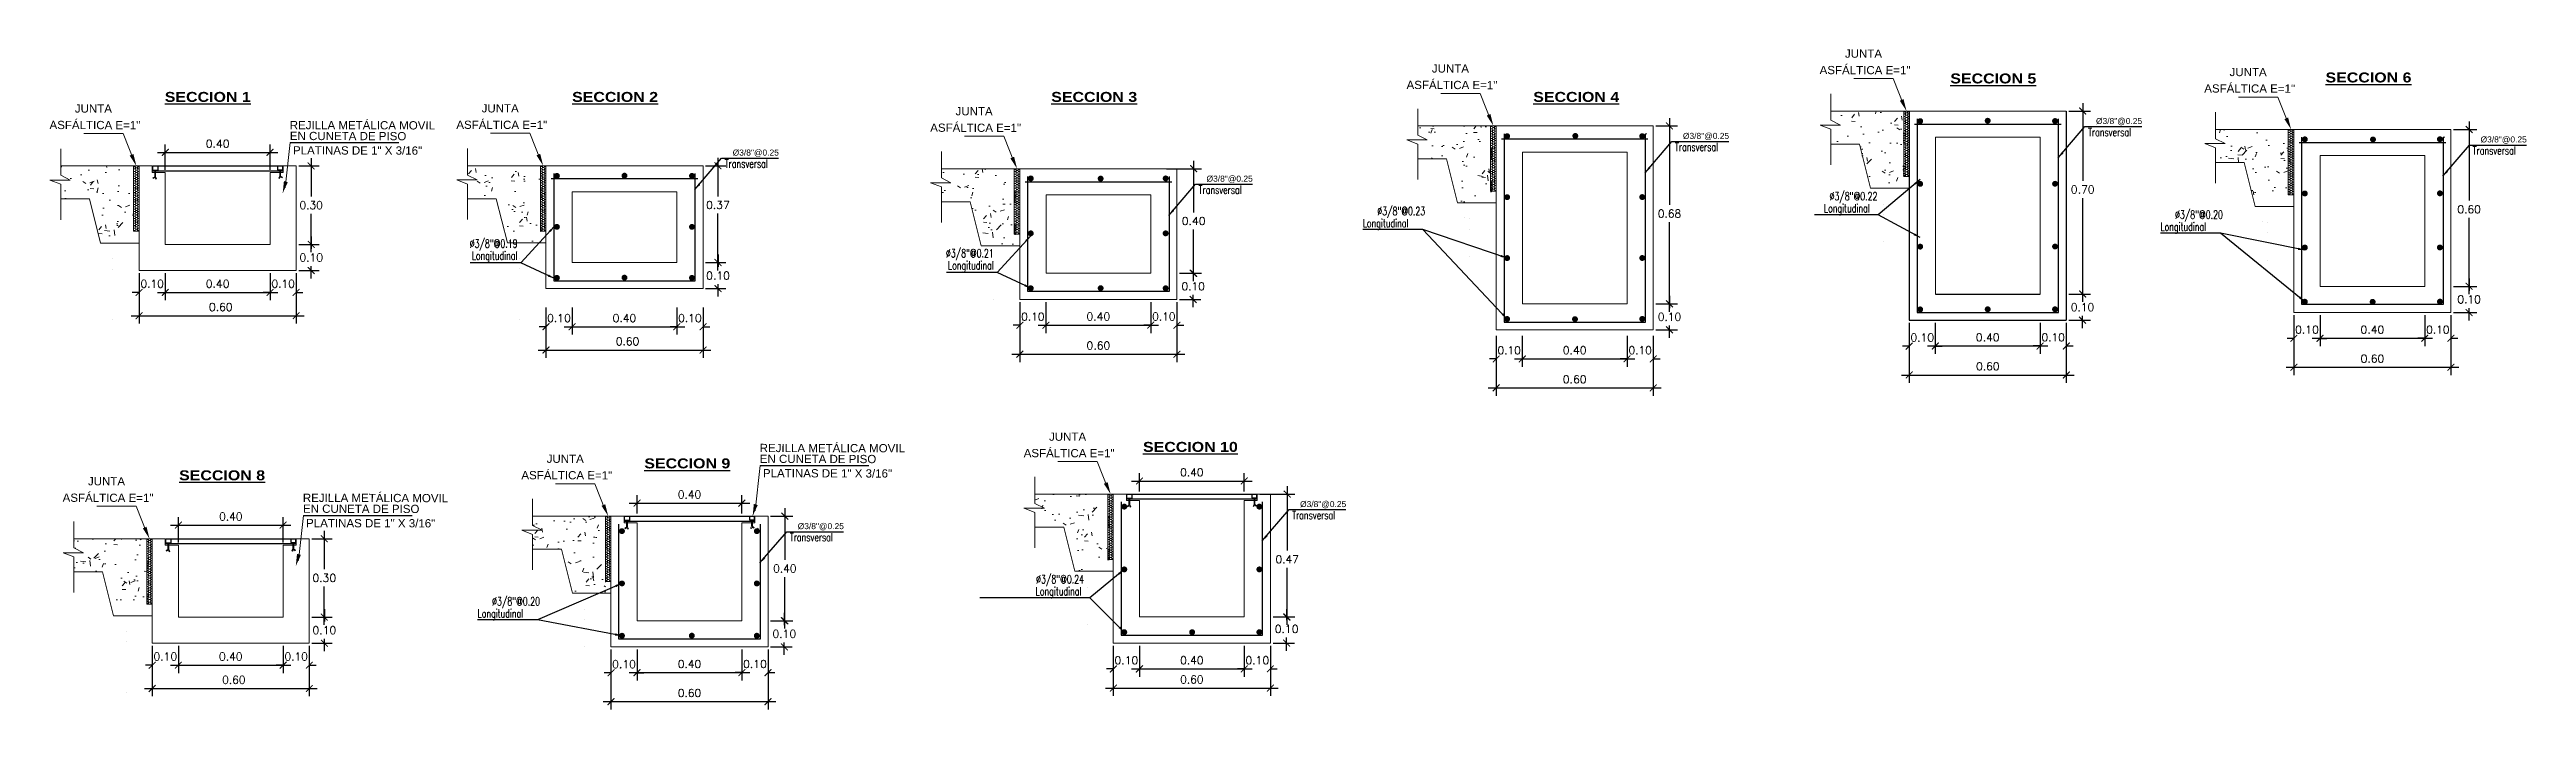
# Model space of a CAD drawing. Header units: millimetres. Extents: x 2085 to 2236, y 1365 to 1444.
# Drawn here: x 2224.31 to 2233.77, y 1439.23 to 1441.76 of the extents above; entities that cross this region are included whole.
import ezdxf

# ---------------------------------------------------------------- set-up
doc = ezdxf.new("R2010")
doc.units = ezdxf.units.MM
doc.linetypes.add('ACAD_ISO02W100', pattern=[15, 12, -3])
doc.linetypes.add('DASHED2', pattern=[0.375, 0.25, -0.125])
for name, color, linetype, lineweight in [('0.2', 32, 'ACAD_ISO02W100', 0), ('cotas', 1, 'Continuous', 15), ('linea fina 01', 189, 'Continuous', 0), ('PROYECCIONES-INT', 1, 'DASHED2', 5), ('TEXTO', 255, 'Continuous', 5)]:
    doc.layers.add(name, color=color, linetype=linetype, lineweight=lineweight)
for name, color, linetype in [('ELEVACION-02', 2, 'Continuous'), ('ELEVACION-03', 3, 'Continuous'), ('TEX', 3, 'Continuous')]:
    doc.layers.add(name, color=color, linetype=linetype)
doc.styles.add('COTAS', font='arial.ttf')
doc.styles.add('MtXpl_Arial_Black', font='')
doc.styles.add('ROMANS', font='romans.shx', dxfattribs={"width": 0.7})
doc.styles.add('ROMANS-DIM', font='romans.shx')
doc.styles.add('VANO', font='swissl.ttf', dxfattribs={"height": 0.2})
doc.styles.get('MtXpl_Arial_Black').set_extended_font_data('Arial Black')
doc.dimstyles.new('1-25V', dxfattribs={"dimscale": 0.2, "dimtxt": 0.18, "dimasz": 0.13, "dimexe": 0.18, "dimexo": 0.15, "dimgap": 0.1, "dimtad": 0, "dimtih": 1, "dimtoh": 1, "dimzin": 0, "dimdsep": 46, "dimtxsty": 'COTAS', "dimcen": 0.09, "dimadec": 0, "dimazin": 0, "dimtfac": 1, "dimtmove": 2, "dimatfit": 3, "dimfxl": 1, "dimtolj": 1, "dimtzin": 0, "dimarcsym": 0})
doc.dimstyles.new('20_METRIC  ARCHITECTURAL', dxfattribs={"dimscale": 0.2, "dimtxt": 0.03, "dimasz": 0.13, "dimexe": 0.15, "dimexo": 0.05, "dimgap": 0.09, "dimtad": 1, "dimtih": 1, "dimtoh": 1, "dimzin": 0, "dimdsep": 46, "dimtxsty": 'ROMANS-DIM', "dimblk": 'ARCHTICK', "dimcen": 2, "dimdle": 0.15, "dimclrd": 9, "dimclre": 9, "dimadec": 0, "dimazin": 0, "dimtfac": 1, "dimtix": 1, "dimtofl": 0, "dimtmove": 0, "dimatfit": 3, "dimfxl": 1, "dimfrac": 2, "dimtolj": 1, "dimtzin": 0, "dimarcsym": 0})

msp = doc.modelspace()

# ---------------------------------------------------------------- texts
at = {"layer": 'cotas', "char_height": 0.02304, "attachment_point": 6, "style": 'COTAS'}
for insert in [(2232.3042, 1441.4803, 5186.963), (2227.0966, 1441.3597), (2230.7264, 1441.4235, 5186.963), (2233.7734, 1441.4099), (2228.9068, 1441.26, 5186.963), (2229.2639, 1440.0155), (2227.345, 1439.9311)]:
    msp.add_mtext('Ø3/8"@0.25', dxfattribs=dict(at, insert=insert))
at = {"layer": 'TEX', "color": 7, "linetype": 'Continuous', "lineweight": 5, "char_height": 0.0313, "style": 'ROMANS'}
for s, insert, attachment_point in [('Transversal', (2230.5196, 1441.3991, 5186.963), 1), ('Transversal', (2232.0974, 1441.4558, 5186.963), 1), ('Transversal', (2233.5667, 1441.3855), 1), ('Transversal', (2226.8898, 1441.3353), 1), ('Transversal', (2228.7, 1441.2355, 5186.963), 1), ('Ø3/8"@0.22', (2231.293, 1441.1898, 5186.963), 6), ('Longitudinal', (2229.3269, 1441.1079, 5186.963), 1), ('Ø3/8"@0.23', (2229.5655, 1441.133, 5186.963), 6), ('Longitudinal', (2231.0886, 1441.1647, 5186.963), 1), ('Longitudinal', (2232.3739, 1441.0943), 1), ('Ø3/8"@0.20', (2232.6126, 1441.1194), 6), ('Ø3/8"@0.19', (2226.0985, 1441.0086), 6), ('Ø3/8"@0.21', (2227.9176, 1440.9716, 5186.963), 6), ('Longitudinal', (2225.9234, 1440.9835), 1), ('Longitudinal', (2227.7425, 1440.9465, 5186.963), 1), ('Transversal', (2229.0571, 1439.9911), 1), ('Transversal', (2227.1383, 1439.9067), 1), ('Ø3/8"@0.20', (2226.1842, 1439.6406), 6), ('Longitudinal', (2228.0775, 1439.6999), 1), ('Ø3/8"@0.24', (2228.2623, 1439.725), 6), ('Longitudinal', (2225.9455, 1439.6155), 1)]:
    msp.add_mtext(s, dxfattribs=dict(at, insert=insert, attachment_point=attachment_point))
at = {"layer": 'TEXTO', "color": 18, "lineweight": -3, "true_color": 0x000000, "style": 'MtXpl_Arial_Black'}
for s, p in [('%%USECCION 5', (2231.5713, 1441.6264)), ('%%USECCION 6', (2233.0045, 1441.6302)), ('%%USECCION 1', (2224.7508, 1441.5558)), ('%%USECCION 2', (2226.3067, 1441.5558)), ('%%USECCION 3', (2228.1368, 1441.5558)), ('%%USECCION 4', (2229.9781, 1441.5558)), ('%%USECCION 10', (2228.4874, 1440.2174)), ('%%USECCION 8', (2224.8055, 1440.1088)), ('%%USECCION 9', (2226.5826, 1440.1543))]:
    msp.add_text(s, height=0.038105, dxfattribs=at).set_placement(p)

# ---------------------------------------------------------------- blocks, each defined once
blk = doc.blocks.new('_ArchTick')
at = {"color": 0, "linetype": 'ByBlock', "const_width": 0.15}
blk.add_lwpolyline([(-0.5, -0.5), (0.5, 0.5)], dxfattribs=at)
blk = doc.blocks.new('*D988')
at = {"color": 9, "lineweight": -2, "transparency": 16777216}
for p, q in [((2224.6528, 1440.9008), (2224.6528, 1440.7081)), ((2225.2528, 1440.9008), (2225.2528, 1440.7081)), ((2224.6228, 1440.7381), (2225.2828, 1440.7381))]:
    blk.add_line(p, q, dxfattribs=at)
at = {"layer": 'Defpoints', "color": 0, "transparency": 16777216}
for p in [(2224.6528, 1440.9108, 10373.926), (2225.2528, 1440.9108, 10373.926), (2225.2528, 1440.7381)]:
    blk.add_point(p, dxfattribs=at)
at = {"color": 9, "lineweight": -2, "transparency": 16777216, "xscale": 0.026, "yscale": 0.026, "zscale": 0.026, "rotation": 180}
blk.add_blockref('_ArchTick', (2224.6528, 1440.7381), dxfattribs=at)
at = {"color": 9, "lineweight": -2, "transparency": 16777216, "xscale": 0.026, "yscale": 0.026, "zscale": 0.026}
blk.add_blockref('_ArchTick', (2225.2528, 1440.7381), dxfattribs=at)
at = {"color": 0, "lineweight": 0, "transparency": 16777216, "insert": (2224.9646, 1440.7711), "char_height": 0.03, "attachment_point": 5, "style": 'ROMANS-DIM'}
blk.add_mtext('\\A1;0.60', dxfattribs=at)
blk = doc.blocks.new('*D989')
at = {"color": 9, "lineweight": -2, "transparency": 16777216}
for p, q in [((2225.2628, 1441.3108), (2225.34, 1441.3108)), ((2225.31, 1441.3408), (2225.31, 1441.1938)), ((2225.31, 1440.9808), (2225.31, 1441.1278)), ((2225.273, 1441.0108), (2225.34, 1441.0108))]:
    blk.add_line(p, q, dxfattribs=at)
at = {"layer": 'Defpoints', "color": 0, "transparency": 16777216}
for p in [(2225.2528, 1441.3108, 5186.963), (2225.263, 1441.0108, 5186.963), (2225.31, 1441.0108)]:
    blk.add_point(p, dxfattribs=at)
at = {"color": 9, "lineweight": -2, "transparency": 16777216, "xscale": 0.026, "yscale": 0.026, "zscale": 0.026}
for p, rotation in [((2225.31, 1441.3108), 90), ((2225.31, 1441.0108), 270)]:
    blk.add_blockref('_ArchTick', p, dxfattribs=dict(at, rotation=rotation))
at = {"color": 0, "lineweight": 0, "transparency": 16777216, "insert": (2225.31, 1441.1608), "char_height": 0.03, "attachment_point": 5, "style": 'ROMANS-DIM'}
blk.add_mtext('\\A1;0.30', dxfattribs=at)
blk = doc.blocks.new('*D990')
at = {"color": 9, "lineweight": -2, "transparency": 16777216}
for p, q in [((2225.2628, 1441.0108), (2225.3403, 1441.0108)), ((2225.3103, 1441.0408), (2225.3103, 1440.9938)), ((2225.2628, 1440.9108), (2225.3403, 1440.9108)), ((2225.3103, 1440.8808), (2225.3103, 1440.9278))]:
    blk.add_line(p, q, dxfattribs=at)
at = {"layer": 'Defpoints', "color": 0, "transparency": 16777216}
for p in [(2225.2528, 1441.0108), (2225.2528, 1440.9108), (2225.3103, 1440.9108)]:
    blk.add_point(p, dxfattribs=at)
at = {"color": 9, "lineweight": -2, "transparency": 16777216, "xscale": 0.026, "yscale": 0.026, "zscale": 0.026}
for p, rotation in [((2225.3103, 1441.0108), 90), ((2225.3103, 1440.9108), 270)]:
    blk.add_blockref('_ArchTick', p, dxfattribs=dict(at, rotation=rotation))
at = {"color": 0, "lineweight": 0, "transparency": 16777216, "insert": (2225.3103, 1440.9608), "char_height": 0.03, "attachment_point": 5, "style": 'ROMANS-DIM'}
blk.add_mtext('\\A1;0.10', dxfattribs=at)
blk = doc.blocks.new('*D991')
at = {"color": 9, "lineweight": -2, "transparency": 16777216}
for p, q in [((2224.6528, 1440.9008), (2224.6528, 1440.7973)), ((2224.7526, 1440.9008), (2224.7526, 1440.7973)), ((2224.6528, 1440.8273), (2224.6268, 1440.8273)), ((2224.7526, 1440.8273), (2224.7786, 1440.8273))]:
    blk.add_line(p, q, dxfattribs=at)
at = {"layer": 'Defpoints', "color": 0, "transparency": 16777216}
for p in [(2224.6528, 1440.9108, 5186.963), (2224.7526, 1440.9108, 5186.963), (2224.7526, 1440.8273)]:
    blk.add_point(p, dxfattribs=at)
at = {"color": 9, "lineweight": -2, "transparency": 16777216, "xscale": 0.026, "yscale": 0.026, "zscale": 0.026}
blk.add_blockref('_ArchTick', (2224.6528, 1440.8273), dxfattribs=at)
at = {"color": 9, "lineweight": -2, "transparency": 16777216, "xscale": 0.026, "yscale": 0.026, "zscale": 0.026, "rotation": 180}
blk.add_blockref('_ArchTick', (2224.7526, 1440.8273), dxfattribs=at)
at = {"color": 0, "lineweight": 0, "transparency": 16777216, "insert": (2224.7027, 1440.8603), "char_height": 0.03, "attachment_point": 5, "style": 'ROMANS-DIM'}
blk.add_mtext('\\A1;0.10', dxfattribs=at)
blk = doc.blocks.new('*D992')
at = {"color": 9, "lineweight": -2, "transparency": 16777216}
for p, q in [((2224.7526, 1440.9008), (2224.7526, 1440.7973)), ((2225.1528, 1440.9008), (2225.1528, 1440.7973)), ((2224.7226, 1440.8273), (2225.1828, 1440.8273))]:
    blk.add_line(p, q, dxfattribs=at)
at = {"layer": 'Defpoints', "color": 0, "transparency": 16777216}
for p in [(2224.7526, 1440.9108, 10373.926), (2225.1528, 1440.9108, 5186.963), (2225.1528, 1440.8273)]:
    blk.add_point(p, dxfattribs=at)
at = {"color": 9, "lineweight": -2, "transparency": 16777216, "xscale": 0.026, "yscale": 0.026, "zscale": 0.026, "rotation": 180}
blk.add_blockref('_ArchTick', (2224.7526, 1440.8273), dxfattribs=at)
at = {"color": 9, "lineweight": -2, "transparency": 16777216, "xscale": 0.026, "yscale": 0.026, "zscale": 0.026}
blk.add_blockref('_ArchTick', (2225.1528, 1440.8273), dxfattribs=at)
at = {"color": 0, "lineweight": 0, "transparency": 16777216, "insert": (2224.9527, 1440.8603), "char_height": 0.03, "attachment_point": 5, "style": 'ROMANS-DIM'}
blk.add_mtext('\\A1;0.40', dxfattribs=at)
blk = doc.blocks.new('*D993')
at = {"color": 9, "lineweight": -2, "transparency": 16777216}
for p, q in [((2225.1528, 1440.9008), (2225.1528, 1440.7973)), ((2225.2528, 1440.9008), (2225.2528, 1440.7973)), ((2225.1528, 1440.8273), (2225.1268, 1440.8273)), ((2225.2528, 1440.8273), (2225.2788, 1440.8273))]:
    blk.add_line(p, q, dxfattribs=at)
at = {"layer": 'Defpoints', "color": 0, "transparency": 16777216}
for p in [(2225.1528, 1440.9108), (2225.2528, 1440.9108, 5186.963), (2225.2528, 1440.8273)]:
    blk.add_point(p, dxfattribs=at)
at = {"color": 9, "lineweight": -2, "transparency": 16777216, "xscale": 0.026, "yscale": 0.026, "zscale": 0.026}
blk.add_blockref('_ArchTick', (2225.1528, 1440.8273), dxfattribs=at)
at = {"color": 9, "lineweight": -2, "transparency": 16777216, "xscale": 0.026, "yscale": 0.026, "zscale": 0.026, "rotation": 180}
blk.add_blockref('_ArchTick', (2225.2528, 1440.8273), dxfattribs=at)
at = {"color": 0, "lineweight": 0, "transparency": 16777216, "insert": (2225.2028, 1440.8603), "char_height": 0.03, "attachment_point": 5, "style": 'ROMANS-DIM'}
blk.add_mtext('\\A1;0.10', dxfattribs=at)
blk = doc.blocks.new('TEXTO 2')
at = {"color": 172}
blk.add_line((0.0288, 0.1939), (0.4439, 0.1939), dxfattribs=at)
at = {"layer": 'linea fina 01', "ltscale": 0.1}
blk.add_line((0.01, 0.0209), (0.0288, 0.1939), dxfattribs=at)
blk.add_solid([(0.0196, 0.0427), (0, 0), (0.0047, 0.0468)], dxfattribs=at)
at = {"layer": '0.2', "color": 251, "true_color": 0x636466, "style": 'VANO', "oblique": 360}
for s, p in [('REJILLA METÁLICA MOVIL', (0.0269, 0.2452, 3120.6234)), ('EN CUNETA DE PISO', (0.0273, 0.2037, 3120.6234)), ('PLATINAS DE 1" X 3/16"', (0.0393, 0.1487, -5186.963))]:
    blk.add_text(s, height=0.0315, rotation=359.88, dxfattribs=at).set_placement(p)
blk = doc.blocks.new('*D994')
at = {"color": 9, "lineweight": -2, "transparency": 16777216}
for p, q in [((2224.7528, 1441.2958), (2224.7528, 1441.3928)), ((2225.1528, 1441.2958), (2225.1528, 1441.3928)), ((2224.7228, 1441.3628), (2225.1828, 1441.3628))]:
    blk.add_line(p, q, dxfattribs=at)
at = {"layer": 'Defpoints', "color": 0, "transparency": 16777216}
for p in [(2224.7528, 1441.2858), (2225.1528, 1441.3628), (2225.1528, 1441.2858)]:
    blk.add_point(p, dxfattribs=at)
at = {"color": 9, "lineweight": -2, "transparency": 16777216, "xscale": 0.026, "yscale": 0.026, "zscale": 0.026, "rotation": 180}
blk.add_blockref('_ArchTick', (2224.7528, 1441.3628), dxfattribs=at)
at = {"color": 9, "lineweight": -2, "transparency": 16777216, "xscale": 0.026, "yscale": 0.026, "zscale": 0.026}
blk.add_blockref('_ArchTick', (2225.1528, 1441.3628), dxfattribs=at)
at = {"color": 0, "lineweight": 0, "transparency": 16777216, "insert": (2224.9528, 1441.3958), "char_height": 0.03, "attachment_point": 5, "style": 'ROMANS-DIM'}
blk.add_mtext('\\A1;0.40', dxfattribs=at)
blk = doc.blocks.new('TEXTO 1')
at = {"layer": 'linea fina 01', "ltscale": 0.1}
for p, q in [((-0.0508, 0.1241), (-0.201, 0.1241)), ((-0.01, 0.0209), (-0.0508, 0.1241))]:
    blk.add_line(p, q, dxfattribs=at)
blk.add_solid([(-0.0255, 0.0395), (0, 0), (-0.0114, 0.0456)], dxfattribs=at)
at = {"layer": '0.2', "color": 251, "true_color": 0x636466, "style": 'VANO', "oblique": 360}
for s, p in [('JUNTA', (-0.2351, 0.204, -5186.963)), ('ASFÁLTICA E=1"', (-0.3318, 0.1411, -5186.963))]:
    blk.add_text(s, height=0.0315, rotation=359.88, dxfattribs=at).set_placement(p)
blk = doc.blocks.new('junta asfaltica')
at = {"lineweight": 0}
h = blk.add_hatch(dxfattribs=at)
h.set_pattern_fill('AR-CONC', scale=0.01, style=0)
h.set_pattern_definition([(50, (-0.1189, -0.07007), (0.163966, -0.014345), [0.017145, -0.188595]), (355, (-0.1189, -0.07007), (-0.03172, 0.17195), [0.013716, -0.150877]), (100.45, (-0.10524, -0.07126), (0.13225, 0.157606), [0.01457, -0.16028]), (46.184, (-0.1189, -0.02435), (0.24397, -0.03784), [0.02572, -0.28289]), (96.636, (-0.09857, -0.0275), (0.21366, 0.22268), [0.02186, -0.24042]), (351.184, (-0.1189, -0.02435), (0.21366, 0.22268), [0.02057, -0.22631]), (21, (-0.09604, -0.03578), (0.136453, -0.09204), [0.017145, -0.188595]), (326, (-0.09604, -0.03578), (0.05562, 0.16577), [0.013716, -0.150876]), (71.45, (-0.08467, -0.04345), (0.192075, 0.07373), [0.01457, -0.16028]), (37.5, (-0.1189, -0.07007), (0.00278, 0.0761), [0, -0.149047, 0, -0.153162, 0, -0.151448]), (7.5, (-0.1189, -0.07007), (0.060138, 0.090163), [0, -0.087325, 0, -0.145618, 0, -0.057722]), (327.5, (-0.16988, -0.07007), (0.122032, -0.005156), [0, -0.05715, 0, -0.178308, 0, -0.236601]), (317.5, (-0.19274, -0.07007), (0.133316, 0.022884), [0, -0.074295, 0, -0.118415, 0, -0.168021])])
h.paths.add_polyline_path([(-0.0211, 0), (-0.2996, 0), (-0.2996, -0.0354), (-0.263, -0.0537), (-0.3406, -0.0537), (-0.2996, -0.0698), (-0.2996, -0.1263), (-0.1895, -0.1263), (-0.1474, -0.2947), (-0.0211, -0.2947)])
h = blk.add_hatch(dxfattribs=at)
h.set_pattern_fill('HONEY', scale=0.018712, angle=180, style=0)
h.set_pattern_definition([(360, (-1344.4353063, 712.016532), (0.008020611728, -0.004630701234), [0.005347074485, -0.01069414897]), (240, (-1344.4353063, 712.016532), (-0.00802061077, -0.004630702893), [0.005347074485, -0.01069414897]), (300, (-1344.4353063, 712.016532), (9.58e-10, -0.009261404127), [-0.01069414897, 0.005347074485])])
h.paths.add_polyline_path([(-0.0211, -0.0843), (-0.0211, -0.1264), (-0.016, -0.1264), (-0.016, -0.0843)])
h = blk.add_hatch(dxfattribs=at)
h.set_pattern_fill('HONEY', scale=0.018712, angle=180, style=0)
h.set_pattern_definition([(360, (-1344.4353063, 711.8902234), (0.008020611728, -0.004630701234), [0.005347074485, -0.01069414897]), (240, (-1344.4353063, 711.8902234), (-0.00802061077, -0.004630702893), [0.005347074485, -0.01069414897]), (300, (-1344.4353063, 711.8902234), (9.58e-10, -0.009261404127), [-0.01069414897, 0.005347074485])])
h.paths.add_polyline_path([(-0.0211, -0.2106), (-0.0211, -0.2527), (-0.016, -0.2527), (-0.016, -0.2106)])
at = {"color": 7, "linetype": 'ByBlock', "lineweight": 0}
for p, q in [((-0.2996, 0.0657), (-0.2996, -0.0354)), ((-0.263, -0.0537), (-0.3406, -0.0537)), ((-0.3406, -0.0537), (-0.2996, -0.0698)), ((-0.2996, -0.0354), (-0.263, -0.0537)), ((-0.2996, -0.0698), (-0.2996, -0.2054))]:
    blk.add_line(p, q, dxfattribs=at)
at = {"color": 7, "lineweight": 0}
for p, q in [((-0.2996, 0), (-0.0211, 0)), ((-0.0211, 0), (0, 0)), ((-0.0211, 0), (-0.0211, -0.25)), ((-0.0066, 0), (-0.0049, -0.0029)), ((0, -0.2947), (0, 0)), ((-0.0148, -0.0028), (-0.0211, -0.0028)), ((-0.0211, -0.0107), (-0.0205, -0.0116)), ((-0.0207, -0.0113), (-0.0211, -0.0119)), ((-0.0211, -0.0199), (-0.0205, -0.0208)), ((-0.0207, -0.0206), (-0.0211, -0.0212)), ((-0.0211, -0.0292), (-0.0205, -0.0301)), ((-0.0207, -0.0298), (-0.0211, -0.0305)), ((-0.0211, -0.0385), (-0.0205, -0.0394)), ((-0.0207, -0.0391), (-0.0211, -0.0397)), ((-0.0211, -0.0557), (-0.0205, -0.0566)), ((-0.0207, -0.0563), (-0.0211, -0.057)), ((-0.0211, -0.065), (-0.0205, -0.0659)), ((-0.0207, -0.0656), (-0.0211, -0.0662)), ((-0.0211, -0.0742), (-0.0205, -0.0751)), ((-0.0207, -0.0749), (-0.0211, -0.0755)), ((-0.0211, -0.0835), (-0.0206, -0.0842)), ((-0.0211, -0.0921), (-0.0205, -0.093)), ((-0.0207, -0.0927), (-0.0211, -0.0933)), ((-0.0149, -0.0478), (-0.0207, -0.0478)), ((-0.0207, -0.0841), (-0.0207, -0.0842)), ((-0.0204, -0.0113), (-0.015, -0.0113)), ((-0.0204, -0.0206), (-0.015, -0.0206)), ((-0.0204, -0.0298), (-0.015, -0.0298)), ((-0.0204, -0.0391), (-0.015, -0.0391)), ((-0.0204, -0.0563), (-0.015, -0.0563)), ((-0.0204, -0.0656), (-0.015, -0.0656)), ((-0.0204, -0.0749), (-0.015, -0.0749)), ((-0.0204, -0.0841), (-0.015, -0.0841)), ((-0.0204, -0.0927), (-0.015, -0.0927)), ((-0.0127, -0.0067), (-0.0153, -0.0113)), ((-0.0127, -0.0159), (-0.0153, -0.0206)), ((-0.0127, -0.0252), (-0.0153, -0.0298)), ((-0.0127, -0.0345), (-0.0153, -0.0391)), ((-0.0127, -0.0517), (-0.0153, -0.0563)), ((-0.0127, -0.061), (-0.0153, -0.0656)), ((-0.0127, -0.0702), (-0.0153, -0.0749)), ((-0.0127, -0.0795), (-0.0153, -0.0841)), ((-0.0127, -0.0881), (-0.0153, -0.0927)), ((-0.0152, -0.0116), (-0.0125, -0.0162)), ((-0.0152, -0.0208), (-0.0125, -0.0255)), ((-0.0152, -0.0301), (-0.0125, -0.0347)), ((-0.0152, -0.0394), (-0.0125, -0.044)), ((-0.0152, -0.0566), (-0.0125, -0.0612)), ((-0.0152, -0.0659), (-0.0125, -0.0705)), ((-0.0152, -0.0751), (-0.0125, -0.0798)), ((-0.0152, -0.093), (-0.0125, -0.0976)), ((-0.0125, -0.044), (-0.0149, -0.0476)), ((-0.0148, -0.0029), (-0.0125, -0.0069)), ((-0.0148, -0.048), (-0.0125, -0.052)), ((-0.0148, -0.0843), (-0.0125, -0.0883)), ((-0.0123, -0.0067), (-0.007, -0.0067)), ((-0.0123, -0.0159), (-0.007, -0.0159)), ((-0.0123, -0.0252), (-0.007, -0.0252)), ((-0.0123, -0.0345), (-0.007, -0.0345)), ((-0.0123, -0.0437), (-0.007, -0.0437)), ((-0.0123, -0.0517), (-0.007, -0.0517)), ((-0.0123, -0.061), (-0.007, -0.061)), ((-0.0123, -0.0702), (-0.007, -0.0702)), ((-0.0123, -0.0795), (-0.007, -0.0795)), ((-0.0123, -0.0881), (-0.007, -0.0881)), ((-0.0052, -0.0029), (-0.0073, -0.0067)), ((-0.0046, -0.0113), (-0.0073, -0.0159)), ((-0.0046, -0.0206), (-0.0073, -0.0252)), ((-0.0046, -0.0298), (-0.0073, -0.0345)), ((-0.0046, -0.0391), (-0.0073, -0.0437)), ((-0.0052, -0.048), (-0.0073, -0.0517)), ((-0.0046, -0.0563), (-0.0073, -0.061)), ((-0.0046, -0.0656), (-0.0073, -0.0702)), ((-0.0046, -0.0749), (-0.0073, -0.0795)), ((-0.0052, -0.0843), (-0.0073, -0.0881)), ((-0.0046, -0.0927), (-0.0073, -0.0973)), ((-0.0072, -0.0069), (-0.0045, -0.0116)), ((-0.0072, -0.0162), (-0.0045, -0.0208)), ((-0.0072, -0.0255), (-0.0045, -0.0301)), ((-0.0072, -0.0347), (-0.0045, -0.0394)), ((-0.0072, -0.052), (-0.0045, -0.0566)), ((-0.0072, -0.0612), (-0.0045, -0.0659)), ((-0.0072, -0.0705), (-0.0045, -0.0751)), ((-0.0072, -0.0798), (-0.0046, -0.0842)), ((-0.0072, -0.0883), (-0.0045, -0.093)), ((-0.0069, -0.0439), (-0.0052, -0.0474)), ((-0.0053, -0.0477), (0, -0.0477)), ((-0.0051, -0.0029), (0, -0.0029)), ((-0.0043, -0.0113), (0, -0.0113)), ((-0.0043, -0.0206), (0, -0.0206)), ((-0.0043, -0.0298), (0, -0.0298)), ((-0.0043, -0.0391), (0, -0.0391)), ((-0.0043, -0.0563), (0, -0.0563)), ((-0.0043, -0.0656), (0, -0.0656)), ((-0.0043, -0.0749), (0, -0.0749)), ((-0.0043, -0.0841), (0, -0.0841)), ((-0.0043, -0.0927), (0, -0.0927)), ((-0.1895, -0.1263), (-0.2996, -0.1263)), ((-0.1474, -0.2947), (-0.1895, -0.1263)), ((-0.0211, -0.1013), (-0.0205, -0.1022)), ((-0.0207, -0.102), (-0.0211, -0.1026)), ((-0.0211, -0.1106), (-0.0205, -0.1115)), ((-0.0207, -0.1112), (-0.0211, -0.1119)), ((-0.0211, -0.1199), (-0.0205, -0.1208)), ((-0.0207, -0.1205), (-0.0211, -0.1211)), ((-0.0148, -0.1291), (-0.0211, -0.1291)), ((-0.0211, -0.137), (-0.0205, -0.1379)), ((-0.0207, -0.1376), (-0.0211, -0.1382)), ((-0.0211, -0.1463), (-0.0205, -0.1471)), ((-0.0207, -0.1469), (-0.0211, -0.1475)), ((-0.0211, -0.1555), (-0.0205, -0.1564)), ((-0.0207, -0.1561), (-0.0211, -0.1568)), ((-0.0211, -0.1648), (-0.0205, -0.1657)), ((-0.0207, -0.1654), (-0.0211, -0.166)), ((-0.0211, -0.182), (-0.0205, -0.1829)), ((-0.0207, -0.1826), (-0.0211, -0.1833)), ((-0.0149, -0.1741), (-0.0207, -0.1741)), ((-0.0204, -0.102), (-0.015, -0.102)), ((-0.0204, -0.1112), (-0.015, -0.1112)), ((-0.0204, -0.1205), (-0.015, -0.1205)), ((-0.0204, -0.1376), (-0.015, -0.1376)), ((-0.0204, -0.1469), (-0.015, -0.1469)), ((-0.0204, -0.1561), (-0.015, -0.1561)), ((-0.0204, -0.1654), (-0.015, -0.1654)), ((-0.0204, -0.1827), (-0.015, -0.1827)), ((-0.0127, -0.0973), (-0.0153, -0.102)), ((-0.0127, -0.1066), (-0.0153, -0.1112)), ((-0.0127, -0.1158), (-0.0153, -0.1205)), ((-0.0127, -0.133), (-0.0153, -0.1376)), ((-0.0127, -0.1422), (-0.0153, -0.1469)), ((-0.0127, -0.1515), (-0.0153, -0.1561)), ((-0.0127, -0.1608), (-0.0153, -0.1654)), ((-0.0127, -0.178), (-0.0153, -0.1826)), ((-0.0127, -0.1873), (-0.0153, -0.1919)), ((-0.0152, -0.1022), (-0.0125, -0.1069)), ((-0.0152, -0.1115), (-0.0125, -0.1161)), ((-0.0152, -0.1208), (-0.0125, -0.1254)), ((-0.0152, -0.1379), (-0.0125, -0.1425)), ((-0.0152, -0.1471), (-0.0125, -0.1518)), ((-0.0152, -0.1564), (-0.0125, -0.161)), ((-0.0152, -0.1657), (-0.0125, -0.1703)), ((-0.0152, -0.1829), (-0.0125, -0.1876)), ((-0.0125, -0.1703), (-0.0149, -0.1739)), ((-0.0129, -0.1256), (-0.0148, -0.1288)), ((-0.0148, -0.1292), (-0.0125, -0.1333)), ((-0.0148, -0.1743), (-0.0125, -0.1783)), ((-0.0123, -0.0973), (-0.007, -0.0973)), ((-0.0123, -0.1066), (-0.007, -0.1066)), ((-0.0123, -0.1159), (-0.007, -0.1159)), ((-0.0123, -0.1251), (-0.007, -0.1251)), ((-0.0123, -0.133), (-0.007, -0.133)), ((-0.0123, -0.1422), (-0.007, -0.1422)), ((-0.0123, -0.1515), (-0.007, -0.1515)), ((-0.0123, -0.1608), (-0.007, -0.1608)), ((-0.0123, -0.17), (-0.007, -0.17)), ((-0.0123, -0.178), (-0.007, -0.178)), ((-0.0123, -0.1873), (-0.007, -0.1873)), ((-0.0046, -0.102), (-0.0073, -0.1066)), ((-0.0046, -0.1112), (-0.0073, -0.1158)), ((-0.0046, -0.1205), (-0.0073, -0.1251)), ((-0.0073, -0.1251), (-0.0049, -0.1293)), ((-0.0052, -0.1292), (-0.0073, -0.133)), ((-0.0046, -0.1376), (-0.0073, -0.1422)), ((-0.0046, -0.1469), (-0.0073, -0.1515)), ((-0.0046, -0.1561), (-0.0073, -0.1608)), ((-0.0046, -0.1654), (-0.0073, -0.17)), ((-0.0052, -0.1743), (-0.0073, -0.178)), ((-0.0046, -0.1826), (-0.0073, -0.1873)), ((-0.0072, -0.0976), (-0.0045, -0.1022)), ((-0.0072, -0.1069), (-0.0045, -0.1115)), ((-0.0072, -0.1161), (-0.0045, -0.1208)), ((-0.0072, -0.1333), (-0.0045, -0.1379)), ((-0.0072, -0.1425), (-0.0045, -0.1471)), ((-0.0072, -0.1518), (-0.0045, -0.1564)), ((-0.0072, -0.161), (-0.0045, -0.1657)), ((-0.0072, -0.1783), (-0.0045, -0.1829)), ((-0.0072, -0.1876), (-0.0045, -0.1922)), ((-0.0069, -0.1703), (-0.0052, -0.1737)), ((-0.0053, -0.174), (0, -0.174)), ((-0.0051, -0.1292), (0, -0.1292)), ((-0.0043, -0.102), (0, -0.102)), ((-0.0043, -0.1112), (0, -0.1112)), ((-0.0043, -0.1205), (0, -0.1205)), ((-0.0043, -0.1376), (0, -0.1376)), ((-0.0043, -0.1469), (0, -0.1469)), ((-0.0043, -0.1561), (0, -0.1561)), ((-0.0043, -0.1654), (0, -0.1654)), ((-0.0043, -0.1827), (0, -0.1827)), ((-0.0211, -0.1913), (-0.0205, -0.1922)), ((-0.0207, -0.1919), (-0.0211, -0.1925)), ((-0.0211, -0.2006), (-0.0205, -0.2014)), ((-0.0207, -0.2012), (-0.0211, -0.2018)), ((-0.0211, -0.2098), (-0.0206, -0.2105)), ((-0.0211, -0.2184), (-0.0205, -0.2193)), ((-0.0207, -0.219), (-0.0211, -0.2196)), ((-0.0211, -0.2276), (-0.0205, -0.2285)), ((-0.0207, -0.2283), (-0.0211, -0.2289)), ((-0.0211, -0.2369), (-0.0205, -0.2378)), ((-0.0207, -0.2375), (-0.0211, -0.2382)), ((-0.0211, -0.2462), (-0.0205, -0.2471)), ((-0.0207, -0.2468), (-0.0211, -0.2474)), ((-0.0211, -0.25), (0, -0.25)), ((-0.0207, -0.2104), (-0.0207, -0.2105)), ((-0.0204, -0.1919), (-0.015, -0.1919)), ((-0.0204, -0.2012), (-0.015, -0.2012)), ((-0.0204, -0.2104), (-0.015, -0.2104)), ((-0.0204, -0.219), (-0.015, -0.219)), ((-0.0204, -0.2283), (-0.015, -0.2283)), ((-0.0204, -0.2375), (-0.015, -0.2375)), ((-0.0204, -0.2468), (-0.015, -0.2468)), ((-0.0127, -0.1965), (-0.0153, -0.2012)), ((-0.0127, -0.2058), (-0.0153, -0.2104)), ((-0.0127, -0.2144), (-0.0153, -0.219)), ((-0.0127, -0.2236), (-0.0153, -0.2283)), ((-0.0127, -0.2329), (-0.0153, -0.2375)), ((-0.0127, -0.2422), (-0.0153, -0.2468)), ((-0.0152, -0.1922), (-0.0125, -0.1968)), ((-0.0152, -0.2014), (-0.0125, -0.2061)), ((-0.0152, -0.2193), (-0.0125, -0.2239)), ((-0.0152, -0.2285), (-0.0125, -0.2332)), ((-0.0152, -0.2378), (-0.0125, -0.2424)), ((-0.0152, -0.2471), (-0.0135, -0.25)), ((-0.0148, -0.2106), (-0.0125, -0.2146)), ((-0.0123, -0.1966), (-0.007, -0.1966)), ((-0.0123, -0.2058), (-0.007, -0.2058)), ((-0.0123, -0.2144), (-0.007, -0.2144)), ((-0.0123, -0.2236), (-0.007, -0.2236)), ((-0.0123, -0.2329), (-0.007, -0.2329)), ((-0.0123, -0.2422), (-0.007, -0.2422)), ((-0.0046, -0.1919), (-0.0073, -0.1965)), ((-0.0046, -0.2012), (-0.0073, -0.2058)), ((-0.0052, -0.2106), (-0.0073, -0.2144)), ((-0.0046, -0.219), (-0.0073, -0.2236)), ((-0.0046, -0.2283), (-0.0073, -0.2329)), ((-0.0046, -0.2375), (-0.0073, -0.2422)), ((-0.0072, -0.1968), (-0.0045, -0.2014)), ((-0.0072, -0.2061), (-0.0046, -0.2105)), ((-0.0072, -0.2146), (-0.0045, -0.2193)), ((-0.0072, -0.2239), (-0.0045, -0.2285)), ((-0.0072, -0.2332), (-0.0045, -0.2378)), ((-0.0072, -0.2424), (-0.0045, -0.2471)), ((-0.0046, -0.2468), (-0.0065, -0.25)), ((-0.0043, -0.1919), (0, -0.1919)), ((-0.0043, -0.2012), (0, -0.2012)), ((-0.0043, -0.2104), (0, -0.2104)), ((-0.0043, -0.219), (0, -0.219)), ((-0.0043, -0.2283), (0, -0.2283)), ((-0.0043, -0.2375), (0, -0.2375)), ((-0.0043, -0.2468), (0, -0.2468)), ((0, -0.2947), (-0.1474, -0.2947))]:
    blk.add_line(p, q, dxfattribs=at)
blk.add_blockref('TEXTO 1', (-0.0105, 0), dxfattribs=at)
blk = doc.blocks.new('rejilla de metal')
at = {"layer": 'ELEVACION-02', "color": 1}
for p, q in [((-0.2483, 0), (-0.2483, 0.0199)), ((0.2483, 0.0054), (0.2483, 0.0199))]:
    blk.add_line(p, q, dxfattribs=at)
at = {"layer": 'ELEVACION-03', "color": 1}
for p, q in [((-0.2483, 0.0199), (0.2483, 0.0199)), ((-0.2289, 0.0031), (-0.2483, 0.0031)), ((0.2483, 0), (-0.2483, 0)), ((-0.2289, 0.0199), (-0.2289, 0.0031)), ((0.2289, 0.0199), (0.2289, 0.0054)), ((0.2289, 0.0054), (0.2483, 0.0054)), ((0.2483, 0), (0.2483, 0.0054))]:
    blk.add_line(p, q, dxfattribs=at)
at = {"layer": 'PROYECCIONES-INT', "ltscale": 0.3}
for p, q in [((-0.2403, -0.0219), (-0.2403, 0)), ((-0.2403, -0.0219), (-0.2403, 0)), ((-0.2372, -0.0204), (-0.2372, 0)), ((-0.2372, -0.0204), (-0.2372, 0)), ((0.2374, -0.0181), (0.2374, 0)), ((0.2374, -0.0181), (0.2374, 0)), ((0.2405, -0.0196), (0.2405, 0))]:
    blk.add_line(p, q, dxfattribs=at)
at = {"layer": 'PROYECCIONES-INT'}
for p, q in [((-0.2473, -0.0257), (-0.2403, -0.0219)), ((-0.2473, -0.0257), (-0.2403, -0.0219)), ((-0.2461, -0.0283), (-0.2473, -0.0257)), ((-0.2461, -0.0283), (-0.2473, -0.0257)), ((-0.2386, -0.0237), (-0.2461, -0.0283)), ((-0.2386, -0.0237), (-0.2461, -0.0283)), ((-0.236, -0.0301), (-0.2386, -0.0237)), ((-0.236, -0.0301), (-0.2386, -0.0237)), ((-0.2372, -0.0204), (-0.2334, -0.0286)), ((-0.2334, -0.0286), (-0.236, -0.0301)), ((-0.2334, -0.0286), (-0.236, -0.0301)), ((0.2374, -0.0181), (0.2336, -0.0264)), ((0.2336, -0.0264), (0.2362, -0.0278)), ((0.2362, -0.0278), (0.2389, -0.0215)), ((0.2389, -0.0215), (0.2463, -0.026)), ((0.2475, -0.0234), (0.2405, -0.0196)), ((0.2475, -0.0234), (0.2405, -0.0196)), ((0.2463, -0.026), (0.2475, -0.0234)), ((0.2463, -0.026), (0.2475, -0.0234))]:
    blk.add_line(p, q, dxfattribs=at)
blk = doc.blocks.new('*D995')
at = {"color": 9, "lineweight": -2, "transparency": 16777216}
for p, q in [((2226.2068, 1440.7695), (2226.2068, 1440.5768)), ((2226.8068, 1440.7695), (2226.8068, 1440.5768)), ((2226.1768, 1440.6068), (2226.8368, 1440.6068))]:
    blk.add_line(p, q, dxfattribs=at)
at = {"layer": 'Defpoints', "color": 0, "transparency": 16777216}
for p in [(2226.2068, 1440.7795, 10373.926), (2226.8068, 1440.7795, 10373.926), (2226.8068, 1440.6068)]:
    blk.add_point(p, dxfattribs=at)
at = {"color": 9, "lineweight": -2, "transparency": 16777216, "xscale": 0.026, "yscale": 0.026, "zscale": 0.026, "rotation": 180}
blk.add_blockref('_ArchTick', (2226.2068, 1440.6068), dxfattribs=at)
at = {"color": 9, "lineweight": -2, "transparency": 16777216, "xscale": 0.026, "yscale": 0.026, "zscale": 0.026}
blk.add_blockref('_ArchTick', (2226.8068, 1440.6068), dxfattribs=at)
at = {"color": 0, "lineweight": 0, "transparency": 16777216, "insert": (2226.5186, 1440.6398), "char_height": 0.03, "attachment_point": 5, "style": 'ROMANS-DIM'}
blk.add_mtext('\\A1;0.60', dxfattribs=at)
blk = doc.blocks.new('*D996')
at = {"color": 9, "lineweight": -2, "transparency": 16777216}
for p, q in [((2226.8168, 1441.3116), (2226.8939, 1441.3116)), ((2226.8639, 1441.3416), (2226.8639, 1441.1946)), ((2226.8639, 1440.9116), (2226.8639, 1441.1286)), ((2226.8168, 1440.9416), (2226.8939, 1440.9416))]:
    blk.add_line(p, q, dxfattribs=at)
at = {"layer": 'Defpoints', "color": 0, "transparency": 16777216}
for p in [(2226.8068, 1441.3116, 5186.963), (2226.8068, 1440.9416, 5186.963), (2226.8639, 1440.9416)]:
    blk.add_point(p, dxfattribs=at)
at = {"color": 9, "lineweight": -2, "transparency": 16777216, "xscale": 0.026, "yscale": 0.026, "zscale": 0.026}
for p, rotation in [((2226.8639, 1441.3116), 90), ((2226.8639, 1440.9416), 270)]:
    blk.add_blockref('_ArchTick', p, dxfattribs=dict(at, rotation=rotation))
at = {"color": 0, "lineweight": 0, "transparency": 16777216, "insert": (2226.8639, 1441.1616), "char_height": 0.03, "attachment_point": 5, "style": 'ROMANS-DIM'}
blk.add_mtext('\\A1;0.37', dxfattribs=at)
blk = doc.blocks.new('*D997')
at = {"color": 9, "lineweight": -2, "transparency": 16777216}
for p, q in [((2226.8168, 1440.9416), (2226.8942, 1440.9416)), ((2226.8642, 1440.9716), (2226.8642, 1440.9246)), ((2226.8168, 1440.8416), (2226.8942, 1440.8416)), ((2226.8642, 1440.8116), (2226.8642, 1440.8586))]:
    blk.add_line(p, q, dxfattribs=at)
at = {"layer": 'Defpoints', "color": 0, "transparency": 16777216}
for p in [(2226.8068, 1440.9416), (2226.8068, 1440.8416), (2226.8642, 1440.8416)]:
    blk.add_point(p, dxfattribs=at)
at = {"color": 9, "lineweight": -2, "transparency": 16777216, "xscale": 0.026, "yscale": 0.026, "zscale": 0.026}
for p, rotation in [((2226.8642, 1440.9416), 90), ((2226.8642, 1440.8416), 270)]:
    blk.add_blockref('_ArchTick', p, dxfattribs=dict(at, rotation=rotation))
at = {"color": 0, "lineweight": 0, "transparency": 16777216, "insert": (2226.8642, 1440.8916), "char_height": 0.03, "attachment_point": 5, "style": 'ROMANS-DIM'}
blk.add_mtext('\\A1;0.10', dxfattribs=at)
blk = doc.blocks.new('*D998')
at = {"color": 9, "lineweight": -2, "transparency": 16777216}
for p, q in [((2226.2068, 1440.7695), (2226.2068, 1440.666)), ((2226.3065, 1440.7695), (2226.3065, 1440.666)), ((2226.2068, 1440.696), (2226.1808, 1440.696)), ((2226.3065, 1440.696), (2226.3325, 1440.696))]:
    blk.add_line(p, q, dxfattribs=at)
at = {"layer": 'Defpoints', "color": 0, "transparency": 16777216}
for p in [(2226.2068, 1440.7795, 5186.963), (2226.3065, 1440.7795, 5186.963), (2226.3065, 1440.696)]:
    blk.add_point(p, dxfattribs=at)
at = {"color": 9, "lineweight": -2, "transparency": 16777216, "xscale": 0.026, "yscale": 0.026, "zscale": 0.026}
blk.add_blockref('_ArchTick', (2226.2068, 1440.696), dxfattribs=at)
at = {"color": 9, "lineweight": -2, "transparency": 16777216, "xscale": 0.026, "yscale": 0.026, "zscale": 0.026, "rotation": 180}
blk.add_blockref('_ArchTick', (2226.3065, 1440.696), dxfattribs=at)
at = {"color": 0, "lineweight": 0, "transparency": 16777216, "insert": (2226.2566, 1440.729), "char_height": 0.03, "attachment_point": 5, "style": 'ROMANS-DIM'}
blk.add_mtext('\\A1;0.10', dxfattribs=at)
blk = doc.blocks.new('*D999')
at = {"color": 9, "lineweight": -2, "transparency": 16777216}
for p, q in [((2226.3065, 1440.7695), (2226.3065, 1440.666)), ((2226.7068, 1440.7695), (2226.7068, 1440.666)), ((2226.2765, 1440.696), (2226.7368, 1440.696))]:
    blk.add_line(p, q, dxfattribs=at)
at = {"layer": 'Defpoints', "color": 0, "transparency": 16777216}
for p in [(2226.3065, 1440.7795, 10373.926), (2226.7068, 1440.7795, 5186.963), (2226.7068, 1440.696)]:
    blk.add_point(p, dxfattribs=at)
at = {"color": 9, "lineweight": -2, "transparency": 16777216, "xscale": 0.026, "yscale": 0.026, "zscale": 0.026, "rotation": 180}
blk.add_blockref('_ArchTick', (2226.3065, 1440.696), dxfattribs=at)
at = {"color": 9, "lineweight": -2, "transparency": 16777216, "xscale": 0.026, "yscale": 0.026, "zscale": 0.026}
blk.add_blockref('_ArchTick', (2226.7068, 1440.696), dxfattribs=at)
at = {"color": 0, "lineweight": 0, "transparency": 16777216, "insert": (2226.5066, 1440.729), "char_height": 0.03, "attachment_point": 5, "style": 'ROMANS-DIM'}
blk.add_mtext('\\A1;0.40', dxfattribs=at)
blk = doc.blocks.new('*D1000')
at = {"color": 9, "lineweight": -2, "transparency": 16777216}
for p, q in [((2226.7068, 1440.7695), (2226.7068, 1440.666)), ((2226.8068, 1440.7695), (2226.8068, 1440.666)), ((2226.7068, 1440.696), (2226.6808, 1440.696)), ((2226.8068, 1440.696), (2226.8328, 1440.696))]:
    blk.add_line(p, q, dxfattribs=at)
at = {"layer": 'Defpoints', "color": 0, "transparency": 16777216}
for p in [(2226.7068, 1440.7795), (2226.8068, 1440.7795, 5186.963), (2226.8068, 1440.696)]:
    blk.add_point(p, dxfattribs=at)
at = {"color": 9, "lineweight": -2, "transparency": 16777216, "xscale": 0.026, "yscale": 0.026, "zscale": 0.026}
blk.add_blockref('_ArchTick', (2226.7068, 1440.696), dxfattribs=at)
at = {"color": 9, "lineweight": -2, "transparency": 16777216, "xscale": 0.026, "yscale": 0.026, "zscale": 0.026, "rotation": 180}
blk.add_blockref('_ArchTick', (2226.8068, 1440.696), dxfattribs=at)
at = {"color": 0, "lineweight": 0, "transparency": 16777216, "insert": (2226.7568, 1440.729), "char_height": 0.03, "attachment_point": 5, "style": 'ROMANS-DIM'}
blk.add_mtext('\\A1;0.10', dxfattribs=at)
blk = doc.blocks.new('*D1026')
at = {"color": 9, "lineweight": -2, "transparency": 16777216}
for p, q in [((2228.017, 1440.7904), (2228.017, 1440.561)), ((2228.617, 1440.7904), (2228.617, 1440.561)), ((2227.987, 1440.591), (2228.647, 1440.591))]:
    blk.add_line(p, q, dxfattribs=at)
at = {"layer": 'Defpoints', "color": 0, "transparency": 16777216}
for p in [(2228.017, 1440.8004, 5186.963), (2228.617, 1440.8004, 5186.963), (2228.617, 1440.591)]:
    blk.add_point(p, dxfattribs=at)
at = {"color": 9, "lineweight": -2, "transparency": 16777216, "xscale": 0.026, "yscale": 0.026, "zscale": 0.026, "rotation": 180}
blk.add_blockref('_ArchTick', (2228.017, 1440.591), dxfattribs=at)
at = {"color": 9, "lineweight": -2, "transparency": 16777216, "xscale": 0.026, "yscale": 0.026, "zscale": 0.026}
blk.add_blockref('_ArchTick', (2228.617, 1440.591), dxfattribs=at)
at = {"color": 0, "lineweight": 0, "transparency": 16777216, "insert": (2228.317, 1440.624), "char_height": 0.03, "attachment_point": 5, "style": 'ROMANS-DIM'}
blk.add_mtext('\\A1;0.60', dxfattribs=at)
blk = doc.blocks.new('*D1027')
at = {"color": 9, "lineweight": -2, "transparency": 16777216}
for p, q in [((2228.577, 1441.3004), (2228.711, 1441.3004)), ((2228.681, 1441.3304), (2228.681, 1441.1334)), ((2228.681, 1440.8704), (2228.681, 1441.0674)), ((2228.627, 1440.9004), (2228.711, 1440.9004))]:
    blk.add_line(p, q, dxfattribs=at)
at = {"layer": 'Defpoints', "color": 0, "transparency": 16777216}
for p in [(2228.567, 1441.3004, 5186.963), (2228.617, 1440.9004, 5186.963), (2228.681, 1440.9004)]:
    blk.add_point(p, dxfattribs=at)
at = {"color": 9, "lineweight": -2, "transparency": 16777216, "xscale": 0.026, "yscale": 0.026, "zscale": 0.026}
for p, rotation in [((2228.681, 1441.3004), 90), ((2228.681, 1440.9004), 270)]:
    blk.add_blockref('_ArchTick', p, dxfattribs=dict(at, rotation=rotation))
at = {"color": 0, "lineweight": 0, "transparency": 16777216, "insert": (2228.681, 1441.1004), "char_height": 0.03, "attachment_point": 5, "style": 'ROMANS-DIM'}
blk.add_mtext('\\A1;0.40', dxfattribs=at)
blk = doc.blocks.new('*D1028')
at = {"color": 9, "lineweight": -2, "transparency": 16777216}
for p, q in [((2228.627, 1440.9004), (2228.709, 1440.9004)), ((2228.679, 1440.9304), (2228.679, 1440.8834)), ((2228.627, 1440.8004), (2228.709, 1440.8004)), ((2228.679, 1440.7704), (2228.679, 1440.8174))]:
    blk.add_line(p, q, dxfattribs=at)
at = {"layer": 'Defpoints', "color": 0, "transparency": 16777216}
for p in [(2228.617, 1440.9004), (2228.617, 1440.8004), (2228.679, 1440.8004)]:
    blk.add_point(p, dxfattribs=at)
at = {"color": 9, "lineweight": -2, "transparency": 16777216, "xscale": 0.026, "yscale": 0.026, "zscale": 0.026}
for p, rotation in [((2228.679, 1440.9004), 90), ((2228.679, 1440.8004), 270)]:
    blk.add_blockref('_ArchTick', p, dxfattribs=dict(at, rotation=rotation))
at = {"color": 0, "lineweight": 0, "transparency": 16777216, "insert": (2228.679, 1440.8504), "char_height": 0.03, "attachment_point": 5, "style": 'ROMANS-DIM'}
blk.add_mtext('\\A1;0.10', dxfattribs=at)
blk = doc.blocks.new('*D1029')
at = {"color": 9, "lineweight": -2, "transparency": 16777216}
for p, q in [((2228.017, 1440.7904), (2228.017, 1440.6716)), ((2228.1167, 1440.7904), (2228.1167, 1440.6716)), ((2228.017, 1440.7016), (2227.991, 1440.7016)), ((2228.1167, 1440.7016), (2228.1427, 1440.7016))]:
    blk.add_line(p, q, dxfattribs=at)
at = {"layer": 'Defpoints', "color": 0, "transparency": 16777216}
for p in [(2228.017, 1440.8004, 5186.963), (2228.1167, 1440.8004, 5186.963), (2228.1167, 1440.7016)]:
    blk.add_point(p, dxfattribs=at)
at = {"color": 9, "lineweight": -2, "transparency": 16777216, "xscale": 0.026, "yscale": 0.026, "zscale": 0.026}
blk.add_blockref('_ArchTick', (2228.017, 1440.7016), dxfattribs=at)
at = {"color": 9, "lineweight": -2, "transparency": 16777216, "xscale": 0.026, "yscale": 0.026, "zscale": 0.026, "rotation": 180}
blk.add_blockref('_ArchTick', (2228.1167, 1440.7016), dxfattribs=at)
at = {"color": 0, "lineweight": 0, "transparency": 16777216, "insert": (2228.0668, 1440.7346), "char_height": 0.03, "attachment_point": 5, "style": 'ROMANS-DIM'}
blk.add_mtext('\\A1;0.10', dxfattribs=at)
blk = doc.blocks.new('*D1030')
at = {"color": 9, "lineweight": -2, "transparency": 16777216}
for p, q in [((2228.1167, 1440.7904), (2228.1167, 1440.672)), ((2228.517, 1440.7904), (2228.517, 1440.672)), ((2228.0867, 1440.702), (2228.547, 1440.702))]:
    blk.add_line(p, q, dxfattribs=at)
at = {"layer": 'Defpoints', "color": 0, "transparency": 16777216}
for p in [(2228.1167, 1440.8004, 10373.926), (2228.517, 1440.8004, 5186.963), (2228.517, 1440.702)]:
    blk.add_point(p, dxfattribs=at)
at = {"color": 9, "lineweight": -2, "transparency": 16777216, "xscale": 0.026, "yscale": 0.026, "zscale": 0.026, "rotation": 180}
blk.add_blockref('_ArchTick', (2228.1167, 1440.702), dxfattribs=at)
at = {"color": 9, "lineweight": -2, "transparency": 16777216, "xscale": 0.026, "yscale": 0.026, "zscale": 0.026}
blk.add_blockref('_ArchTick', (2228.517, 1440.702), dxfattribs=at)
at = {"color": 0, "lineweight": 0, "transparency": 16777216, "insert": (2228.3168, 1440.735), "char_height": 0.03, "attachment_point": 5, "style": 'ROMANS-DIM'}
blk.add_mtext('\\A1;0.40', dxfattribs=at)
blk = doc.blocks.new('*D1031')
at = {"color": 9, "lineweight": -2, "transparency": 16777216}
for p, q in [((2228.517, 1440.7904), (2228.517, 1440.672)), ((2228.617, 1440.7904), (2228.617, 1440.672)), ((2228.517, 1440.702), (2228.491, 1440.702)), ((2228.617, 1440.702), (2228.643, 1440.702))]:
    blk.add_line(p, q, dxfattribs=at)
at = {"layer": 'Defpoints', "color": 0, "transparency": 16777216}
for p in [(2228.517, 1440.8004, 5186.963), (2228.617, 1440.8004, 5186.963), (2228.617, 1440.702)]:
    blk.add_point(p, dxfattribs=at)
at = {"color": 9, "lineweight": -2, "transparency": 16777216, "xscale": 0.026, "yscale": 0.026, "zscale": 0.026}
blk.add_blockref('_ArchTick', (2228.517, 1440.702), dxfattribs=at)
at = {"color": 9, "lineweight": -2, "transparency": 16777216, "xscale": 0.026, "yscale": 0.026, "zscale": 0.026, "rotation": 180}
blk.add_blockref('_ArchTick', (2228.617, 1440.702), dxfattribs=at)
at = {"color": 0, "lineweight": 0, "transparency": 16777216, "insert": (2228.567, 1440.735), "char_height": 0.03, "attachment_point": 5, "style": 'ROMANS-DIM'}
blk.add_mtext('\\A1;0.10', dxfattribs=at)
blk = doc.blocks.new('*U787')
at = {"color": 5, "const_width": 0.01125}
blk.add_lwpolyline([(-0.005625, 0, 1), (0.005625, 0, 1)], format="xyb", close=True, dxfattribs=at)
blk = doc.blocks.new('*U794')
at = {"layer": 'cotas', "color": 0, "linetype": 'ByBlock', "lineweight": -2}
blk.add_blockref('*U787', (0, 0), dxfattribs=at)
at = {"layer": 'cotas', "color": 0, "linetype": 'ByBlock', "lineweight": -2, "transparency": 16777216}
for p in [(0.21, 0), (0.42, 0)]:
    blk.add_blockref('*U787', p, dxfattribs=at)
blk = doc.blocks.new('*U793')
at = {"color": 5, "const_width": 0.01125}
blk.add_lwpolyline([(-0.005625, 0, 1), (0.005625, 0, 1)], format="xyb", close=True, dxfattribs=at)
blk = doc.blocks.new('*U788')
at = {"layer": 'cotas', "color": 0, "linetype": 'ByBlock', "lineweight": -2}
blk.add_blockref('*U793', (0, 0), dxfattribs=at)
blk = doc.blocks.new('*U790')
at = {"color": 5, "const_width": 0.01125}
blk.add_lwpolyline([(-0.005625, 0, 1), (0.005625, 0, 1)], format="xyb", close=True, dxfattribs=at)
blk = doc.blocks.new('*U789')
at = {"layer": 'cotas', "color": 0, "linetype": 'ByBlock', "lineweight": -2}
blk.add_blockref('*U790', (0, 0), dxfattribs=at)
at = {"layer": 'cotas', "color": 0, "linetype": 'ByBlock', "lineweight": -2, "transparency": 16777216}
for p in [(0.21, 0), (0.42, 0)]:
    blk.add_blockref('*U790', p, dxfattribs=at)
blk = doc.blocks.new('*U791')
at = {"color": 5, "const_width": 0.01125}
blk.add_lwpolyline([(-0.005625, 0, 1), (0.005625, 0, 1)], format="xyb", close=True, dxfattribs=at)
blk = doc.blocks.new('*U792')
at = {"layer": 'cotas', "color": 0, "linetype": 'ByBlock', "lineweight": -2}
blk.add_blockref('*U791', (0, 0), dxfattribs=at)
blk = doc.blocks.new('*D1032')
at = {"color": 9, "lineweight": -2, "transparency": 16777216}
for p, q in [((2229.8365, 1440.6615), (2229.8365, 1440.4321)), ((2230.4365, 1440.6615), (2230.4365, 1440.4321)), ((2229.8065, 1440.4621), (2230.4665, 1440.4621))]:
    blk.add_line(p, q, dxfattribs=at)
at = {"layer": 'Defpoints', "color": 0, "transparency": 16777216}
for p in [(2229.8365, 1440.6715, 5186.963), (2230.4365, 1440.6715, 5186.963), (2230.4365, 1440.4621)]:
    blk.add_point(p, dxfattribs=at)
at = {"color": 9, "lineweight": -2, "transparency": 16777216, "xscale": 0.026, "yscale": 0.026, "zscale": 0.026, "rotation": 180}
blk.add_blockref('_ArchTick', (2229.8365, 1440.4621), dxfattribs=at)
at = {"color": 9, "lineweight": -2, "transparency": 16777216, "xscale": 0.026, "yscale": 0.026, "zscale": 0.026}
blk.add_blockref('_ArchTick', (2230.4365, 1440.4621), dxfattribs=at)
at = {"color": 0, "lineweight": 0, "transparency": 16777216, "insert": (2230.1365, 1440.4951), "char_height": 0.03, "attachment_point": 5, "style": 'ROMANS-DIM'}
blk.add_mtext('\\A1;0.60', dxfattribs=at)
blk = doc.blocks.new('*D1033')
at = {"color": 9, "lineweight": -2, "transparency": 16777216}
for p, q in [((2230.4465, 1441.464), (2230.5286, 1441.464)), ((2230.4986, 1441.494), (2230.4986, 1441.1617)), ((2230.4986, 1440.7532), (2230.4986, 1441.0957)), ((2230.4519, 1440.7832), (2230.5286, 1440.7832))]:
    blk.add_line(p, q, dxfattribs=at)
at = {"layer": 'Defpoints', "color": 0, "transparency": 16777216}
for p in [(2230.4365, 1441.464, 5186.963), (2230.4419, 1440.7832, 5186.963), (2230.4986, 1440.7832)]:
    blk.add_point(p, dxfattribs=at)
at = {"color": 9, "lineweight": -2, "transparency": 16777216, "xscale": 0.026, "yscale": 0.026, "zscale": 0.026}
for p, rotation in [((2230.4986, 1441.464), 90), ((2230.4986, 1440.7832), 270)]:
    blk.add_blockref('_ArchTick', p, dxfattribs=dict(at, rotation=rotation))
at = {"color": 0, "lineweight": 0, "transparency": 16777216, "insert": (2230.4986, 1441.1287), "char_height": 0.03, "width": 0.091429, "attachment_point": 5, "style": 'ROMANS-DIM'}
blk.add_mtext('\\A1;0.68', dxfattribs=at)
blk = doc.blocks.new('*D1034')
at = {"color": 9, "lineweight": -2, "transparency": 16777216}
for p, q in [((2230.4986, 1440.814), (2230.4986, 1440.767)), ((2230.4465, 1440.784), (2230.5286, 1440.784)), ((2230.4465, 1440.684), (2230.5286, 1440.684)), ((2230.4986, 1440.654), (2230.4986, 1440.701))]:
    blk.add_line(p, q, dxfattribs=at)
at = {"layer": 'Defpoints', "color": 0, "transparency": 16777216}
for p in [(2230.4365, 1440.784), (2230.4365, 1440.684), (2230.4986, 1440.684)]:
    blk.add_point(p, dxfattribs=at)
at = {"color": 9, "lineweight": -2, "transparency": 16777216, "xscale": 0.026, "yscale": 0.026, "zscale": 0.026}
for p, rotation in [((2230.4986, 1440.784), 90), ((2230.4986, 1440.684), 270)]:
    blk.add_blockref('_ArchTick', p, dxfattribs=dict(at, rotation=rotation))
at = {"color": 0, "lineweight": 0, "transparency": 16777216, "insert": (2230.4986, 1440.734), "char_height": 0.03, "attachment_point": 5, "style": 'ROMANS-DIM'}
blk.add_mtext('\\A1;0.10', dxfattribs=at)
blk = doc.blocks.new('*D1035')
at = {"color": 9, "lineweight": -2, "transparency": 16777216}
for p, q in [((2229.8365, 1440.6615), (2229.8365, 1440.5426)), ((2229.9363, 1440.6615), (2229.9363, 1440.5426)), ((2229.8365, 1440.5726), (2229.8105, 1440.5726)), ((2229.9363, 1440.5726), (2229.9623, 1440.5726))]:
    blk.add_line(p, q, dxfattribs=at)
at = {"layer": 'Defpoints', "color": 0, "transparency": 16777216}
for p in [(2229.8365, 1440.6715, 5186.963), (2229.9363, 1440.6715, 5186.963), (2229.9363, 1440.5726)]:
    blk.add_point(p, dxfattribs=at)
at = {"color": 9, "lineweight": -2, "transparency": 16777216, "xscale": 0.026, "yscale": 0.026, "zscale": 0.026}
blk.add_blockref('_ArchTick', (2229.8365, 1440.5726), dxfattribs=at)
at = {"color": 9, "lineweight": -2, "transparency": 16777216, "xscale": 0.026, "yscale": 0.026, "zscale": 0.026, "rotation": 180}
blk.add_blockref('_ArchTick', (2229.9363, 1440.5726), dxfattribs=at)
at = {"color": 0, "lineweight": 0, "transparency": 16777216, "insert": (2229.8864, 1440.6056), "char_height": 0.03, "attachment_point": 5, "style": 'ROMANS-DIM'}
blk.add_mtext('\\A1;0.10', dxfattribs=at)
blk = doc.blocks.new('*D1036')
at = {"color": 9, "lineweight": -2, "transparency": 16777216}
for p, q in [((2229.9363, 1440.6615), (2229.9363, 1440.5431)), ((2230.3365, 1440.6615), (2230.3365, 1440.5431)), ((2229.9063, 1440.5731), (2230.3665, 1440.5731))]:
    blk.add_line(p, q, dxfattribs=at)
at = {"layer": 'Defpoints', "color": 0, "transparency": 16777216}
for p in [(2229.9363, 1440.6715, 10373.926), (2230.3365, 1440.6715, 5186.963), (2230.3365, 1440.5731)]:
    blk.add_point(p, dxfattribs=at)
at = {"color": 9, "lineweight": -2, "transparency": 16777216, "xscale": 0.026, "yscale": 0.026, "zscale": 0.026, "rotation": 180}
blk.add_blockref('_ArchTick', (2229.9363, 1440.5731), dxfattribs=at)
at = {"color": 9, "lineweight": -2, "transparency": 16777216, "xscale": 0.026, "yscale": 0.026, "zscale": 0.026}
blk.add_blockref('_ArchTick', (2230.3365, 1440.5731), dxfattribs=at)
at = {"color": 0, "lineweight": 0, "transparency": 16777216, "insert": (2230.1364, 1440.6061), "char_height": 0.03, "attachment_point": 5, "style": 'ROMANS-DIM'}
blk.add_mtext('\\A1;0.40', dxfattribs=at)
blk = doc.blocks.new('*D1037')
at = {"color": 9, "lineweight": -2, "transparency": 16777216}
for p, q in [((2230.3365, 1440.6615), (2230.3365, 1440.5431)), ((2230.4365, 1440.6615), (2230.4365, 1440.5431)), ((2230.3365, 1440.5731), (2230.3105, 1440.5731)), ((2230.4365, 1440.5731), (2230.4625, 1440.5731))]:
    blk.add_line(p, q, dxfattribs=at)
at = {"layer": 'Defpoints', "color": 0, "transparency": 16777216}
for p in [(2230.3365, 1440.6715, 5186.963), (2230.4365, 1440.6715, 5186.963), (2230.4365, 1440.5731)]:
    blk.add_point(p, dxfattribs=at)
at = {"color": 9, "lineweight": -2, "transparency": 16777216, "xscale": 0.026, "yscale": 0.026, "zscale": 0.026}
blk.add_blockref('_ArchTick', (2230.3365, 1440.5731), dxfattribs=at)
at = {"color": 9, "lineweight": -2, "transparency": 16777216, "xscale": 0.026, "yscale": 0.026, "zscale": 0.026, "rotation": 180}
blk.add_blockref('_ArchTick', (2230.4365, 1440.5731), dxfattribs=at)
at = {"color": 0, "lineweight": 0, "transparency": 16777216, "insert": (2230.3865, 1440.6061), "char_height": 0.03, "attachment_point": 5, "style": 'ROMANS-DIM'}
blk.add_mtext('\\A1;0.10', dxfattribs=at)
blk = doc.blocks.new('*U765')
at = {"color": 5, "const_width": 0.01125}
blk.add_lwpolyline([(-0.005625, 0, 1), (0.005625, 0, 1)], format="xyb", close=True, dxfattribs=at)
blk = doc.blocks.new('*U772')
at = {"layer": 'cotas', "color": 0, "linetype": 'ByBlock', "lineweight": -2}
blk.add_blockref('*U765', (0, 0), dxfattribs=at)
at = {"layer": 'cotas', "color": 0, "linetype": 'ByBlock', "lineweight": -2, "transparency": 16777216}
for p in [(0.233, 0), (0.466, 0), (0.699, 0)]:
    blk.add_blockref('*U765', p, dxfattribs=at)
blk = doc.blocks.new('*U767')
at = {"color": 5, "const_width": 0.01125}
blk.add_lwpolyline([(-0.005625, 0, 1), (0.005625, 0, 1)], format="xyb", close=True, dxfattribs=at)
blk = doc.blocks.new('*U766')
at = {"layer": 'cotas', "color": 0, "linetype": 'ByBlock', "lineweight": -2}
blk.add_blockref('*U767', (0, 0), dxfattribs=at)
at = {"layer": 'cotas', "color": 0, "linetype": 'ByBlock', "lineweight": -2, "transparency": 16777216}
for p in [(0.233, 0), (0.466, 0), (0.699, 0)]:
    blk.add_blockref('*U767', p, dxfattribs=at)
blk = doc.blocks.new('*U769')
at = {"color": 5, "const_width": 0.01125}
blk.add_lwpolyline([(-0.005625, 0, 1), (0.005625, 0, 1)], format="xyb", close=True, dxfattribs=at)
blk = doc.blocks.new('*U768')
at = {"layer": 'cotas', "color": 0, "linetype": 'ByBlock', "lineweight": -2}
blk.add_blockref('*U769', (0, 0), dxfattribs=at)
blk = doc.blocks.new('*U771')
at = {"color": 5, "const_width": 0.01125}
blk.add_lwpolyline([(-0.005625, 0, 1), (0.005625, 0, 1)], format="xyb", close=True, dxfattribs=at)
blk = doc.blocks.new('*U770')
at = {"layer": 'cotas', "color": 0, "linetype": 'ByBlock', "lineweight": -2}
blk.add_blockref('*U771', (0, 0), dxfattribs=at)
blk = doc.blocks.new('*U757')
at = {"color": 5, "const_width": 0.01125}
blk.add_lwpolyline([(-0.005625, 0, 1), (0.005625, 0, 1)], format="xyb", close=True, dxfattribs=at)
blk = doc.blocks.new('*U758')
at = {"layer": 'cotas', "color": 0, "linetype": 'ByBlock', "lineweight": -2}
blk.add_blockref('*U757', (0, 0), dxfattribs=at)
at = {"layer": 'cotas', "color": 0, "linetype": 'ByBlock', "lineweight": -2, "transparency": 16777216}
for p in [(0.195, 0), (0.39, 0)]:
    blk.add_blockref('*U757', p, dxfattribs=at)
blk = doc.blocks.new('*U759')
at = {"color": 5, "const_width": 0.01125}
blk.add_lwpolyline([(-0.005625, 0, 1), (0.005625, 0, 1)], format="xyb", close=True, dxfattribs=at)
blk = doc.blocks.new('*U760')
at = {"layer": 'cotas', "color": 0, "linetype": 'ByBlock', "lineweight": -2}
blk.add_blockref('*U759', (0, 0), dxfattribs=at)
at = {"layer": 'cotas', "color": 0, "linetype": 'ByBlock', "lineweight": -2, "transparency": 16777216}
for p in [(0.195, 0), (0.39, 0)]:
    blk.add_blockref('*U759', p, dxfattribs=at)
blk = doc.blocks.new('*U762')
at = {"color": 5, "const_width": 0.01125}
blk.add_lwpolyline([(-0.005625, 0, 1), (0.005625, 0, 1)], format="xyb", close=True, dxfattribs=at)
blk = doc.blocks.new('*U761')
at = {"layer": 'cotas', "color": 0, "linetype": 'ByBlock', "lineweight": -2}
blk.add_blockref('*U762', (0, 0), dxfattribs=at)
blk = doc.blocks.new('*U764')
at = {"color": 5, "const_width": 0.01125}
blk.add_lwpolyline([(-0.005625, 0, 1), (0.005625, 0, 1)], format="xyb", close=True, dxfattribs=at)
blk = doc.blocks.new('*U763')
at = {"layer": 'cotas', "color": 0, "linetype": 'ByBlock', "lineweight": -2}
blk.add_blockref('*U764', (0, 0), dxfattribs=at)
blk = doc.blocks.new('*D1044')
at = {"color": 9, "lineweight": -2, "transparency": 16777216}
for p, q in [((2224.7029, 1439.4754), (2224.7029, 1439.2826)), ((2225.3029, 1439.4754), (2225.3029, 1439.2826)), ((2224.6729, 1439.3126), (2225.3329, 1439.3126))]:
    blk.add_line(p, q, dxfattribs=at)
at = {"layer": 'Defpoints', "color": 0, "transparency": 16777216}
for p in [(2224.7029, 1439.4854, 10373.926), (2225.3029, 1439.4854, 10373.926), (2225.3029, 1439.3126)]:
    blk.add_point(p, dxfattribs=at)
at = {"color": 9, "lineweight": -2, "transparency": 16777216, "xscale": 0.026, "yscale": 0.026, "zscale": 0.026, "rotation": 180}
blk.add_blockref('_ArchTick', (2224.7029, 1439.3126), dxfattribs=at)
at = {"color": 9, "lineweight": -2, "transparency": 16777216, "xscale": 0.026, "yscale": 0.026, "zscale": 0.026}
blk.add_blockref('_ArchTick', (2225.3029, 1439.3126), dxfattribs=at)
at = {"color": 0, "lineweight": 0, "transparency": 16777216, "insert": (2225.0147, 1439.3456), "char_height": 0.03, "attachment_point": 5, "style": 'ROMANS-DIM'}
blk.add_mtext('\\A1;0.60', dxfattribs=at)
blk = doc.blocks.new('*D1045')
at = {"color": 9, "lineweight": -2, "transparency": 16777216}
for p, q in [((2225.3129, 1439.8854), (2225.3901, 1439.8854)), ((2225.3601, 1439.9154), (2225.3601, 1439.7684)), ((2225.3601, 1439.5554), (2225.3601, 1439.7024)), ((2225.3231, 1439.5854), (2225.3901, 1439.5854))]:
    blk.add_line(p, q, dxfattribs=at)
at = {"layer": 'Defpoints', "color": 0, "transparency": 16777216}
for p in [(2225.3029, 1439.8854, 5186.963), (2225.3131, 1439.5854, 5186.963), (2225.3601, 1439.5854)]:
    blk.add_point(p, dxfattribs=at)
at = {"color": 9, "lineweight": -2, "transparency": 16777216, "xscale": 0.026, "yscale": 0.026, "zscale": 0.026}
for p, rotation in [((2225.3601, 1439.8854), 90), ((2225.3601, 1439.5854), 270)]:
    blk.add_blockref('_ArchTick', p, dxfattribs=dict(at, rotation=rotation))
at = {"color": 0, "lineweight": 0, "transparency": 16777216, "insert": (2225.3601, 1439.7354), "char_height": 0.03, "attachment_point": 5, "style": 'ROMANS-DIM'}
blk.add_mtext('\\A1;0.30', dxfattribs=at)
blk = doc.blocks.new('*D1046')
at = {"color": 9, "lineweight": -2, "transparency": 16777216}
for p, q in [((2225.3129, 1439.5854), (2225.3904, 1439.5854)), ((2225.3604, 1439.6154), (2225.3604, 1439.5684)), ((2225.3129, 1439.4854), (2225.3904, 1439.4854)), ((2225.3604, 1439.4554), (2225.3604, 1439.5024))]:
    blk.add_line(p, q, dxfattribs=at)
at = {"layer": 'Defpoints', "color": 0, "transparency": 16777216}
for p in [(2225.3029, 1439.5854), (2225.3029, 1439.4854), (2225.3604, 1439.4854)]:
    blk.add_point(p, dxfattribs=at)
at = {"color": 9, "lineweight": -2, "transparency": 16777216, "xscale": 0.026, "yscale": 0.026, "zscale": 0.026}
for p, rotation in [((2225.3604, 1439.5854), 90), ((2225.3604, 1439.4854), 270)]:
    blk.add_blockref('_ArchTick', p, dxfattribs=dict(at, rotation=rotation))
at = {"color": 0, "lineweight": 0, "transparency": 16777216, "insert": (2225.3604, 1439.5354), "char_height": 0.03, "attachment_point": 5, "style": 'ROMANS-DIM'}
blk.add_mtext('\\A1;0.10', dxfattribs=at)
blk = doc.blocks.new('*D1047')
at = {"color": 9, "lineweight": -2, "transparency": 16777216}
for p, q in [((2224.7029, 1439.4754), (2224.7029, 1439.3718)), ((2224.8026, 1439.4754), (2224.8026, 1439.3718)), ((2224.7029, 1439.4018), (2224.6769, 1439.4018)), ((2224.8026, 1439.4018), (2224.8286, 1439.4018))]:
    blk.add_line(p, q, dxfattribs=at)
at = {"layer": 'Defpoints', "color": 0, "transparency": 16777216}
for p in [(2224.7029, 1439.4854, 5186.963), (2224.8026, 1439.4854, 5186.963), (2224.8026, 1439.4018)]:
    blk.add_point(p, dxfattribs=at)
at = {"color": 9, "lineweight": -2, "transparency": 16777216, "xscale": 0.026, "yscale": 0.026, "zscale": 0.026}
blk.add_blockref('_ArchTick', (2224.7029, 1439.4018), dxfattribs=at)
at = {"color": 9, "lineweight": -2, "transparency": 16777216, "xscale": 0.026, "yscale": 0.026, "zscale": 0.026, "rotation": 180}
blk.add_blockref('_ArchTick', (2224.8026, 1439.4018), dxfattribs=at)
at = {"color": 0, "lineweight": 0, "transparency": 16777216, "insert": (2224.7528, 1439.4348), "char_height": 0.03, "attachment_point": 5, "style": 'ROMANS-DIM'}
blk.add_mtext('\\A1;0.10', dxfattribs=at)
blk = doc.blocks.new('*D1048')
at = {"color": 9, "lineweight": -2, "transparency": 16777216}
for p, q in [((2224.8026, 1439.4754), (2224.8026, 1439.3718)), ((2225.2029, 1439.4754), (2225.2029, 1439.3718)), ((2224.7726, 1439.4018), (2225.2329, 1439.4018))]:
    blk.add_line(p, q, dxfattribs=at)
at = {"layer": 'Defpoints', "color": 0, "transparency": 16777216}
for p in [(2224.8026, 1439.4854, 10373.926), (2225.2029, 1439.4854, 5186.963), (2225.2029, 1439.4018)]:
    blk.add_point(p, dxfattribs=at)
at = {"color": 9, "lineweight": -2, "transparency": 16777216, "xscale": 0.026, "yscale": 0.026, "zscale": 0.026, "rotation": 180}
blk.add_blockref('_ArchTick', (2224.8026, 1439.4018), dxfattribs=at)
at = {"color": 9, "lineweight": -2, "transparency": 16777216, "xscale": 0.026, "yscale": 0.026, "zscale": 0.026}
blk.add_blockref('_ArchTick', (2225.2029, 1439.4018), dxfattribs=at)
at = {"color": 0, "lineweight": 0, "transparency": 16777216, "insert": (2225.0028, 1439.4348), "char_height": 0.03, "attachment_point": 5, "style": 'ROMANS-DIM'}
blk.add_mtext('\\A1;0.40', dxfattribs=at)
blk = doc.blocks.new('*D1049')
at = {"color": 9, "lineweight": -2, "transparency": 16777216}
for p, q in [((2225.2029, 1439.4754), (2225.2029, 1439.3718)), ((2225.3029, 1439.4754), (2225.3029, 1439.3718)), ((2225.2029, 1439.4018), (2225.1769, 1439.4018)), ((2225.3029, 1439.4018), (2225.3289, 1439.4018))]:
    blk.add_line(p, q, dxfattribs=at)
at = {"layer": 'Defpoints', "color": 0, "transparency": 16777216}
for p in [(2225.2029, 1439.4854), (2225.3029, 1439.4854, 5186.963), (2225.3029, 1439.4018)]:
    blk.add_point(p, dxfattribs=at)
at = {"color": 9, "lineweight": -2, "transparency": 16777216, "xscale": 0.026, "yscale": 0.026, "zscale": 0.026}
blk.add_blockref('_ArchTick', (2225.2029, 1439.4018), dxfattribs=at)
at = {"color": 9, "lineweight": -2, "transparency": 16777216, "xscale": 0.026, "yscale": 0.026, "zscale": 0.026, "rotation": 180}
blk.add_blockref('_ArchTick', (2225.3029, 1439.4018), dxfattribs=at)
at = {"color": 0, "lineweight": 0, "transparency": 16777216, "insert": (2225.2529, 1439.4348), "char_height": 0.03, "attachment_point": 5, "style": 'ROMANS-DIM'}
blk.add_mtext('\\A1;0.10', dxfattribs=at)
blk = doc.blocks.new('*D1050')
at = {"color": 9, "lineweight": -2, "transparency": 16777216}
for p, q in [((2224.8029, 1439.8703), (2224.8029, 1439.9674)), ((2225.2029, 1439.8703), (2225.2029, 1439.9674)), ((2224.7729, 1439.9374), (2225.2329, 1439.9374))]:
    blk.add_line(p, q, dxfattribs=at)
at = {"layer": 'Defpoints', "color": 0, "transparency": 16777216}
for p in [(2224.8029, 1439.8603), (2225.2029, 1439.9374), (2225.2029, 1439.8603)]:
    blk.add_point(p, dxfattribs=at)
at = {"color": 9, "lineweight": -2, "transparency": 16777216, "xscale": 0.026, "yscale": 0.026, "zscale": 0.026, "rotation": 180}
blk.add_blockref('_ArchTick', (2224.8029, 1439.9374), dxfattribs=at)
at = {"color": 9, "lineweight": -2, "transparency": 16777216, "xscale": 0.026, "yscale": 0.026, "zscale": 0.026}
blk.add_blockref('_ArchTick', (2225.2029, 1439.9374), dxfattribs=at)
at = {"color": 0, "lineweight": 0, "transparency": 16777216, "insert": (2225.0029, 1439.9704), "char_height": 0.03, "attachment_point": 5, "style": 'ROMANS-DIM'}
blk.add_mtext('\\A1;0.40', dxfattribs=at)
blk = doc.blocks.new('*D1051')
at = {"color": 9, "lineweight": -2, "transparency": 16777216}
for p, q in [((2226.5552, 1439.9815), (2226.5552, 1440.0515)), ((2226.9552, 1439.9815), (2226.9552, 1440.0515)), ((2226.5252, 1440.0215), (2226.9852, 1440.0215))]:
    blk.add_line(p, q, dxfattribs=at)
at = {"layer": 'Defpoints', "color": 0, "transparency": 16777216}
for p in [(2226.5552, 1439.9715), (2226.9552, 1440.0215), (2226.9552, 1439.9715)]:
    blk.add_point(p, dxfattribs=at)
at = {"color": 9, "lineweight": -2, "transparency": 16777216, "xscale": 0.026, "yscale": 0.026, "zscale": 0.026, "rotation": 180}
blk.add_blockref('_ArchTick', (2226.5552, 1440.0215), dxfattribs=at)
at = {"color": 9, "lineweight": -2, "transparency": 16777216, "xscale": 0.026, "yscale": 0.026, "zscale": 0.026}
blk.add_blockref('_ArchTick', (2226.9552, 1440.0215), dxfattribs=at)
at = {"color": 0, "lineweight": 0, "transparency": 16777216, "insert": (2226.7552, 1440.0545), "char_height": 0.03, "attachment_point": 5, "style": 'ROMANS-DIM'}
blk.add_mtext('\\A1;0.40', dxfattribs=at)
blk = doc.blocks.new('*D1052')
at = {"color": 9, "lineweight": -2, "transparency": 16777216}
for p, q in [((2226.4552, 1439.4616), (2226.4552, 1439.2322)), ((2227.0552, 1439.4616), (2227.0552, 1439.2322)), ((2226.4252, 1439.2622), (2227.0852, 1439.2622))]:
    blk.add_line(p, q, dxfattribs=at)
at = {"layer": 'Defpoints', "color": 0, "transparency": 16777216}
for p in [(2226.4552, 1439.4716, 5186.963), (2227.0552, 1439.4716, 5186.963), (2227.0552, 1439.2622)]:
    blk.add_point(p, dxfattribs=at)
at = {"color": 9, "lineweight": -2, "transparency": 16777216, "xscale": 0.026, "yscale": 0.026, "zscale": 0.026, "rotation": 180}
blk.add_blockref('_ArchTick', (2226.4552, 1439.2622), dxfattribs=at)
at = {"color": 9, "lineweight": -2, "transparency": 16777216, "xscale": 0.026, "yscale": 0.026, "zscale": 0.026}
blk.add_blockref('_ArchTick', (2227.0552, 1439.2622), dxfattribs=at)
at = {"color": 0, "lineweight": 0, "transparency": 16777216, "insert": (2226.7552, 1439.2952), "char_height": 0.03, "attachment_point": 5, "style": 'ROMANS-DIM'}
blk.add_mtext('\\A1;0.60', dxfattribs=at)
blk = doc.blocks.new('*D1053')
at = {"color": 9, "lineweight": -2, "transparency": 16777216}
for p, q in [((2227.0652, 1439.9716), (2227.1493, 1439.9716)), ((2227.1193, 1440.0016), (2227.1193, 1439.8046)), ((2227.1193, 1439.5416), (2227.1193, 1439.7386)), ((2227.0652, 1439.5716), (2227.1493, 1439.5716))]:
    blk.add_line(p, q, dxfattribs=at)
at = {"layer": 'Defpoints', "color": 0, "transparency": 16777216}
for p in [(2227.0552, 1439.9716, 5186.963), (2227.0552, 1439.5716, 5186.963), (2227.1193, 1439.5716)]:
    blk.add_point(p, dxfattribs=at)
at = {"color": 9, "lineweight": -2, "transparency": 16777216, "xscale": 0.026, "yscale": 0.026, "zscale": 0.026}
for p, rotation in [((2227.1193, 1439.9716), 90), ((2227.1193, 1439.5716), 270)]:
    blk.add_blockref('_ArchTick', p, dxfattribs=dict(at, rotation=rotation))
at = {"color": 0, "lineweight": 0, "transparency": 16777216, "insert": (2227.1193, 1439.7716), "char_height": 0.03, "attachment_point": 5, "style": 'ROMANS-DIM'}
blk.add_mtext('\\A1;0.40', dxfattribs=at)
blk = doc.blocks.new('*D1054')
at = {"color": 9, "lineweight": -2, "transparency": 16777216}
for p, q in [((2227.0652, 1439.5716), (2227.1473, 1439.5716)), ((2227.1173, 1439.6016), (2227.1173, 1439.5546)), ((2227.1173, 1439.4416), (2227.1173, 1439.4886)), ((2227.0652, 1439.4716), (2227.1473, 1439.4716))]:
    blk.add_line(p, q, dxfattribs=at)
at = {"layer": 'Defpoints', "color": 0, "transparency": 16777216}
for p in [(2227.0552, 1439.5716), (2227.0552, 1439.4716), (2227.1173, 1439.4716)]:
    blk.add_point(p, dxfattribs=at)
at = {"color": 9, "lineweight": -2, "transparency": 16777216, "xscale": 0.026, "yscale": 0.026, "zscale": 0.026}
for p, rotation in [((2227.1173, 1439.5716), 90), ((2227.1173, 1439.4716), 270)]:
    blk.add_blockref('_ArchTick', p, dxfattribs=dict(at, rotation=rotation))
at = {"color": 0, "lineweight": 0, "transparency": 16777216, "insert": (2227.1173, 1439.5216), "char_height": 0.03, "attachment_point": 5, "style": 'ROMANS-DIM'}
blk.add_mtext('\\A1;0.10', dxfattribs=at)
blk = doc.blocks.new('*D1055')
at = {"color": 9, "lineweight": -2, "transparency": 16777216}
for p, q in [((2226.4552, 1439.4616), (2226.4552, 1439.3427)), ((2226.5549, 1439.4616), (2226.5549, 1439.3427)), ((2226.4552, 1439.3727), (2226.4292, 1439.3727)), ((2226.5549, 1439.3727), (2226.5809, 1439.3727))]:
    blk.add_line(p, q, dxfattribs=at)
at = {"layer": 'Defpoints', "color": 0, "transparency": 16777216}
for p in [(2226.4552, 1439.4716, 5186.963), (2226.5549, 1439.4716, 5186.963), (2226.5549, 1439.3727)]:
    blk.add_point(p, dxfattribs=at)
at = {"color": 9, "lineweight": -2, "transparency": 16777216, "xscale": 0.026, "yscale": 0.026, "zscale": 0.026}
blk.add_blockref('_ArchTick', (2226.4552, 1439.3727), dxfattribs=at)
at = {"color": 9, "lineweight": -2, "transparency": 16777216, "xscale": 0.026, "yscale": 0.026, "zscale": 0.026, "rotation": 180}
blk.add_blockref('_ArchTick', (2226.5549, 1439.3727), dxfattribs=at)
at = {"color": 0, "lineweight": 0, "transparency": 16777216, "insert": (2226.5051, 1439.4057), "char_height": 0.03, "attachment_point": 5, "style": 'ROMANS-DIM'}
blk.add_mtext('\\A1;0.10', dxfattribs=at)
blk = doc.blocks.new('*D1056')
at = {"color": 9, "lineweight": -2, "transparency": 16777216}
for p, q in [((2226.5549, 1439.4616), (2226.5549, 1439.3432)), ((2226.9552, 1439.4616), (2226.9552, 1439.3432)), ((2226.5249, 1439.3732), (2226.9852, 1439.3732))]:
    blk.add_line(p, q, dxfattribs=at)
at = {"layer": 'Defpoints', "color": 0, "transparency": 16777216}
for p in [(2226.5549, 1439.4716, 10373.926), (2226.9552, 1439.4716, 5186.963), (2226.9552, 1439.3732)]:
    blk.add_point(p, dxfattribs=at)
at = {"color": 9, "lineweight": -2, "transparency": 16777216, "xscale": 0.026, "yscale": 0.026, "zscale": 0.026, "rotation": 180}
blk.add_blockref('_ArchTick', (2226.5549, 1439.3732), dxfattribs=at)
at = {"color": 9, "lineweight": -2, "transparency": 16777216, "xscale": 0.026, "yscale": 0.026, "zscale": 0.026}
blk.add_blockref('_ArchTick', (2226.9552, 1439.3732), dxfattribs=at)
at = {"color": 0, "lineweight": 0, "transparency": 16777216, "insert": (2226.7551, 1439.4062), "char_height": 0.03, "attachment_point": 5, "style": 'ROMANS-DIM'}
blk.add_mtext('\\A1;0.40', dxfattribs=at)
blk = doc.blocks.new('*D1057')
at = {"color": 9, "lineweight": -2, "transparency": 16777216}
for p, q in [((2226.9552, 1439.4616), (2226.9552, 1439.3432)), ((2227.0552, 1439.4616), (2227.0552, 1439.3432)), ((2226.9552, 1439.3732), (2226.9292, 1439.3732)), ((2227.0552, 1439.3732), (2227.0812, 1439.3732))]:
    blk.add_line(p, q, dxfattribs=at)
at = {"layer": 'Defpoints', "color": 0, "transparency": 16777216}
for p in [(2226.9552, 1439.4716, 5186.963), (2227.0552, 1439.4716, 5186.963), (2227.0552, 1439.3732)]:
    blk.add_point(p, dxfattribs=at)
at = {"color": 9, "lineweight": -2, "transparency": 16777216, "xscale": 0.026, "yscale": 0.026, "zscale": 0.026}
blk.add_blockref('_ArchTick', (2226.9552, 1439.3732), dxfattribs=at)
at = {"color": 9, "lineweight": -2, "transparency": 16777216, "xscale": 0.026, "yscale": 0.026, "zscale": 0.026, "rotation": 180}
blk.add_blockref('_ArchTick', (2227.0552, 1439.3732), dxfattribs=at)
at = {"color": 0, "lineweight": 0, "transparency": 16777216, "insert": (2227.0052, 1439.4062), "char_height": 0.03, "attachment_point": 5, "style": 'ROMANS-DIM'}
blk.add_mtext('\\A1;0.10', dxfattribs=at)
blk = doc.blocks.new('*U781')
at = {"color": 5, "const_width": 0.01125}
blk.add_lwpolyline([(-0.005625, 0, 1), (0.005625, 0, 1)], format="xyb", close=True, dxfattribs=at)
blk = doc.blocks.new('*U786')
at = {"layer": 'cotas', "color": 0, "linetype": 'ByBlock', "lineweight": -2}
blk.add_blockref('*U781', (0, 0), dxfattribs=at)
at = {"layer": 'cotas', "color": 0, "linetype": 'ByBlock', "lineweight": -2, "transparency": 16777216}
for p in [(0.2, 0), (0.4, 0)]:
    blk.add_blockref('*U781', p, dxfattribs=at)
blk = doc.blocks.new('*U785')
at = {"color": 5, "const_width": 0.01125}
blk.add_lwpolyline([(-0.005625, 0, 1), (0.005625, 0, 1)], format="xyb", close=True, dxfattribs=at)
blk = doc.blocks.new('*U782')
at = {"layer": 'cotas', "color": 0, "linetype": 'ByBlock', "lineweight": -2}
blk.add_blockref('*U785', (0, 0), dxfattribs=at)
blk = doc.blocks.new('*U784')
at = {"color": 5, "const_width": 0.01125}
blk.add_lwpolyline([(-0.005625, 0, 1), (0.005625, 0, 1)], format="xyb", close=True, dxfattribs=at)
blk = doc.blocks.new('*U783')
at = {"layer": 'cotas', "color": 0, "linetype": 'ByBlock', "lineweight": -2}
blk.add_blockref('*U784', (0, 0), dxfattribs=at)
at = {"layer": 'cotas', "color": 0, "linetype": 'ByBlock', "lineweight": -2, "transparency": 16777216}
for p in [(0.2, 0), (0.4, 0)]:
    blk.add_blockref('*U784', p, dxfattribs=at)
blk = doc.blocks.new('*D1058')
at = {"color": 9, "lineweight": -2, "transparency": 16777216}
for p, q in [((2228.3741, 1439.476), (2228.3741, 1439.284)), ((2228.9741, 1439.476), (2228.9741, 1439.284)), ((2228.3441, 1439.314), (2229.0041, 1439.314))]:
    blk.add_line(p, q, dxfattribs=at)
at = {"layer": 'Defpoints', "color": 0, "transparency": 16777216}
for p in [(2228.3741, 1439.486, 5186.963), (2228.9741, 1439.486, 5186.963), (2228.9741, 1439.314)]:
    blk.add_point(p, dxfattribs=at)
at = {"color": 9, "lineweight": -2, "transparency": 16777216, "xscale": 0.026, "yscale": 0.026, "zscale": 0.026, "rotation": 180}
blk.add_blockref('_ArchTick', (2228.3741, 1439.314), dxfattribs=at)
at = {"color": 9, "lineweight": -2, "transparency": 16777216, "xscale": 0.026, "yscale": 0.026, "zscale": 0.026}
blk.add_blockref('_ArchTick', (2228.9741, 1439.314), dxfattribs=at)
at = {"color": 0, "lineweight": 0, "transparency": 16777216, "insert": (2228.6741, 1439.347), "char_height": 0.03, "attachment_point": 5, "style": 'ROMANS-DIM'}
blk.add_mtext('\\A1;0.60', dxfattribs=at)
blk = doc.blocks.new('*D1059')
at = {"color": 9, "lineweight": -2, "transparency": 16777216}
for p, q in [((2228.9341, 1440.056), (2229.0681, 1440.056)), ((2229.0381, 1440.086), (2229.0381, 1439.8397)), ((2229.0381, 1439.556), (2229.0381, 1439.7737)), ((2228.9841, 1439.586), (2229.0681, 1439.586))]:
    blk.add_line(p, q, dxfattribs=at)
at = {"layer": 'Defpoints', "color": 0, "transparency": 16777216}
for p in [(2228.9241, 1440.056, 5186.963), (2228.9741, 1439.586, 5186.963), (2229.0381, 1439.586)]:
    blk.add_point(p, dxfattribs=at)
at = {"color": 9, "lineweight": -2, "transparency": 16777216, "xscale": 0.026, "yscale": 0.026, "zscale": 0.026}
for p, rotation in [((2229.0381, 1440.056), 90), ((2229.0381, 1439.586), 270)]:
    blk.add_blockref('_ArchTick', p, dxfattribs=dict(at, rotation=rotation))
at = {"color": 0, "lineweight": 0, "transparency": 16777216, "insert": (2229.0381, 1439.8067), "char_height": 0.03, "attachment_point": 5, "style": 'ROMANS-DIM'}
blk.add_mtext('\\A1;0.47', dxfattribs=at)
blk = doc.blocks.new('*D1060')
at = {"color": 9, "lineweight": -2, "transparency": 16777216}
for p, q in [((2228.9841, 1439.586), (2229.0661, 1439.586)), ((2229.0361, 1439.616), (2229.0361, 1439.5734)), ((2228.9841, 1439.486), (2229.0661, 1439.486)), ((2229.0361, 1439.456), (2229.0361, 1439.5074))]:
    blk.add_line(p, q, dxfattribs=at)
at = {"layer": 'Defpoints', "color": 0, "transparency": 16777216}
for p in [(2228.9741, 1439.586), (2228.9741, 1439.486), (2229.0361, 1439.486)]:
    blk.add_point(p, dxfattribs=at)
at = {"color": 9, "lineweight": -2, "transparency": 16777216, "xscale": 0.026, "yscale": 0.026, "zscale": 0.026}
for p, rotation in [((2229.0361, 1439.586), 90), ((2229.0361, 1439.486), 270)]:
    blk.add_blockref('_ArchTick', p, dxfattribs=dict(at, rotation=rotation))
at = {"color": 0, "lineweight": 0, "transparency": 16777216, "insert": (2229.0361, 1439.5404), "char_height": 0.03, "attachment_point": 5, "style": 'ROMANS-DIM'}
blk.add_mtext('\\A1;0.10', dxfattribs=at)
blk = doc.blocks.new('*D1061')
at = {"color": 9, "lineweight": -2, "transparency": 16777216}
for p, q in [((2228.3741, 1439.476), (2228.3741, 1439.3572)), ((2228.4738, 1439.476), (2228.4738, 1439.3572)), ((2228.3741, 1439.3872), (2228.3481, 1439.3872)), ((2228.4738, 1439.3872), (2228.4998, 1439.3872))]:
    blk.add_line(p, q, dxfattribs=at)
at = {"layer": 'Defpoints', "color": 0, "transparency": 16777216}
for p in [(2228.3741, 1439.486, 5186.963), (2228.4738, 1439.486, 5186.963), (2228.4738, 1439.3872)]:
    blk.add_point(p, dxfattribs=at)
at = {"color": 9, "lineweight": -2, "transparency": 16777216, "xscale": 0.026, "yscale": 0.026, "zscale": 0.026}
blk.add_blockref('_ArchTick', (2228.3741, 1439.3872), dxfattribs=at)
at = {"color": 9, "lineweight": -2, "transparency": 16777216, "xscale": 0.026, "yscale": 0.026, "zscale": 0.026, "rotation": 180}
blk.add_blockref('_ArchTick', (2228.4738, 1439.3872), dxfattribs=at)
at = {"color": 0, "lineweight": 0, "transparency": 16777216, "insert": (2228.4239, 1439.4202), "char_height": 0.03, "attachment_point": 5, "style": 'ROMANS-DIM'}
blk.add_mtext('\\A1;0.10', dxfattribs=at)
blk = doc.blocks.new('*D1062')
at = {"color": 9, "lineweight": -2, "transparency": 16777216}
for p, q in [((2228.4738, 1439.476), (2228.4738, 1439.3576)), ((2228.8741, 1439.476), (2228.8741, 1439.3576)), ((2228.4438, 1439.3876), (2228.9041, 1439.3876))]:
    blk.add_line(p, q, dxfattribs=at)
at = {"layer": 'Defpoints', "color": 0, "transparency": 16777216}
for p in [(2228.4738, 1439.486, 10373.926), (2228.8741, 1439.486, 5186.963), (2228.8741, 1439.3876)]:
    blk.add_point(p, dxfattribs=at)
at = {"color": 9, "lineweight": -2, "transparency": 16777216, "xscale": 0.026, "yscale": 0.026, "zscale": 0.026, "rotation": 180}
blk.add_blockref('_ArchTick', (2228.4738, 1439.3876), dxfattribs=at)
at = {"color": 9, "lineweight": -2, "transparency": 16777216, "xscale": 0.026, "yscale": 0.026, "zscale": 0.026}
blk.add_blockref('_ArchTick', (2228.8741, 1439.3876), dxfattribs=at)
at = {"color": 0, "lineweight": 0, "transparency": 16777216, "insert": (2228.6739, 1439.4206), "char_height": 0.03, "attachment_point": 5, "style": 'ROMANS-DIM'}
blk.add_mtext('\\A1;0.40', dxfattribs=at)
blk = doc.blocks.new('*D1063')
at = {"color": 9, "lineweight": -2, "transparency": 16777216}
for p, q in [((2228.8741, 1439.476), (2228.8741, 1439.3576)), ((2228.9741, 1439.476), (2228.9741, 1439.3576)), ((2228.8741, 1439.3876), (2228.8481, 1439.3876)), ((2228.9741, 1439.3876), (2229.0001, 1439.3876))]:
    blk.add_line(p, q, dxfattribs=at)
at = {"layer": 'Defpoints', "color": 0, "transparency": 16777216}
for p in [(2228.8741, 1439.486, 5186.963), (2228.9741, 1439.486, 5186.963), (2228.9741, 1439.3876)]:
    blk.add_point(p, dxfattribs=at)
at = {"color": 9, "lineweight": -2, "transparency": 16777216, "xscale": 0.026, "yscale": 0.026, "zscale": 0.026}
blk.add_blockref('_ArchTick', (2228.8741, 1439.3876), dxfattribs=at)
at = {"color": 9, "lineweight": -2, "transparency": 16777216, "xscale": 0.026, "yscale": 0.026, "zscale": 0.026, "rotation": 180}
blk.add_blockref('_ArchTick', (2228.9741, 1439.3876), dxfattribs=at)
at = {"color": 0, "lineweight": 0, "transparency": 16777216, "insert": (2228.9241, 1439.4206), "char_height": 0.03, "attachment_point": 5, "style": 'ROMANS-DIM'}
blk.add_mtext('\\A1;0.10', dxfattribs=at)
blk = doc.blocks.new('*U741')
at = {"color": 5, "const_width": 0.01125}
blk.add_lwpolyline([(-0.005625, 0, 1), (0.005625, 0, 1)], format="xyb", close=True, dxfattribs=at)
blk = doc.blocks.new('*U740')
at = {"layer": 'cotas', "color": 0, "linetype": 'ByBlock', "lineweight": -2}
blk.add_blockref('*U741', (0, 0), dxfattribs=at)
at = {"layer": 'cotas', "color": 0, "linetype": 'ByBlock', "lineweight": -2, "transparency": 16777216}
for p in [(0.24, 0), (0.48, 0)]:
    blk.add_blockref('*U741', p, dxfattribs=at)
blk = doc.blocks.new('*U737')
at = {"color": 5, "const_width": 0.01125}
blk.add_lwpolyline([(-0.005625, 0, 1), (0.005625, 0, 1)], format="xyb", close=True, dxfattribs=at)
blk = doc.blocks.new('*U742')
at = {"layer": 'cotas', "color": 0, "linetype": 'ByBlock', "lineweight": -2}
blk.add_blockref('*U737', (0, 0), dxfattribs=at)
at = {"layer": 'cotas', "color": 0, "linetype": 'ByBlock', "lineweight": -2, "transparency": 16777216}
for p in [(0.24, 0), (0.48, 0)]:
    blk.add_blockref('*U737', p, dxfattribs=at)
blk = doc.blocks.new('*U739')
at = {"color": 5, "const_width": 0.01125}
blk.add_lwpolyline([(-0.005625, 0, 1), (0.005625, 0, 1)], format="xyb", close=True, dxfattribs=at)
blk = doc.blocks.new('*U738')
at = {"layer": 'cotas', "color": 0, "linetype": 'ByBlock', "lineweight": -2}
blk.add_blockref('*U739', (0, 0), dxfattribs=at)
blk = doc.blocks.new('*D1064')
at = {"color": 9, "lineweight": -2, "transparency": 16777216}
for p, q in [((2228.4441, 1440.106), (2228.9041, 1440.106)), ((2228.4741, 1440.0659), (2228.4741, 1440.136)), ((2228.8741, 1440.0659), (2228.8741, 1440.136))]:
    blk.add_line(p, q, dxfattribs=at)
at = {"layer": 'Defpoints', "color": 0, "transparency": 16777216}
for p in [(2228.4741, 1440.0559), (2228.8741, 1440.106), (2228.8741, 1440.0559)]:
    blk.add_point(p, dxfattribs=at)
at = {"color": 9, "lineweight": -2, "transparency": 16777216, "xscale": 0.026, "yscale": 0.026, "zscale": 0.026, "rotation": 180}
blk.add_blockref('_ArchTick', (2228.4741, 1440.106), dxfattribs=at)
at = {"color": 9, "lineweight": -2, "transparency": 16777216, "xscale": 0.026, "yscale": 0.026, "zscale": 0.026}
blk.add_blockref('_ArchTick', (2228.8741, 1440.106), dxfattribs=at)
at = {"color": 0, "lineweight": 0, "transparency": 16777216, "insert": (2228.6741, 1440.139), "char_height": 0.03, "attachment_point": 5, "style": 'ROMANS-DIM'}
blk.add_mtext('\\A1;0.40', dxfattribs=at)
blk = doc.blocks.new('*D1038')
at = {"color": 9, "lineweight": -2, "transparency": 16777216}
for p, q in [((2231.4144, 1440.7108), (2231.4144, 1440.4813)), ((2232.0144, 1440.7108), (2232.0144, 1440.4813)), ((2231.3844, 1440.5113), (2232.0444, 1440.5113))]:
    blk.add_line(p, q, dxfattribs=at)
at = {"layer": 'Defpoints', "color": 0, "transparency": 16777216}
for p in [(2231.4144, 1440.7208, 5186.963), (2232.0144, 1440.7208, 5186.963), (2232.0144, 1440.5113)]:
    blk.add_point(p, dxfattribs=at)
at = {"color": 9, "lineweight": -2, "transparency": 16777216, "xscale": 0.026, "yscale": 0.026, "zscale": 0.026, "rotation": 180}
blk.add_blockref('_ArchTick', (2231.4144, 1440.5113), dxfattribs=at)
at = {"color": 9, "lineweight": -2, "transparency": 16777216, "xscale": 0.026, "yscale": 0.026, "zscale": 0.026}
blk.add_blockref('_ArchTick', (2232.0144, 1440.5113), dxfattribs=at)
at = {"color": 0, "lineweight": 0, "transparency": 16777216, "insert": (2231.7144, 1440.5443), "char_height": 0.03, "attachment_point": 5, "style": 'ROMANS-DIM'}
blk.add_mtext('\\A1;0.60', dxfattribs=at)
blk = doc.blocks.new('*D1039')
at = {"color": 9, "lineweight": -2, "transparency": 16777216}
for p, q in [((2232.0244, 1440.8208), (2232.1064, 1440.8208)), ((2232.0764, 1440.8508), (2232.0764, 1440.8038)), ((2232.0244, 1440.7208), (2232.1064, 1440.7208)), ((2232.0764, 1440.6908), (2232.0764, 1440.7378))]:
    blk.add_line(p, q, dxfattribs=at)
at = {"layer": 'Defpoints', "color": 0, "transparency": 16777216}
for p in [(2232.0144, 1440.8208), (2232.0144, 1440.7208), (2232.0764, 1440.7208)]:
    blk.add_point(p, dxfattribs=at)
at = {"color": 9, "lineweight": -2, "transparency": 16777216, "xscale": 0.026, "yscale": 0.026, "zscale": 0.026}
for p, rotation in [((2232.0764, 1440.8208), 90), ((2232.0764, 1440.7208), 270)]:
    blk.add_blockref('_ArchTick', p, dxfattribs=dict(at, rotation=rotation))
at = {"color": 0, "lineweight": 0, "transparency": 16777216, "insert": (2232.0764, 1440.7708), "char_height": 0.03, "attachment_point": 5, "style": 'ROMANS-DIM'}
blk.add_mtext('\\A1;0.10', dxfattribs=at)
blk = doc.blocks.new('*D1040')
at = {"color": 9, "lineweight": -2, "transparency": 16777216}
for p, q in [((2231.4144, 1440.7108), (2231.4144, 1440.5919)), ((2231.5141, 1440.7108), (2231.5141, 1440.5919)), ((2231.4144, 1440.6219), (2231.3884, 1440.6219)), ((2231.5141, 1440.6219), (2231.5401, 1440.6219))]:
    blk.add_line(p, q, dxfattribs=at)
at = {"layer": 'Defpoints', "color": 0, "transparency": 16777216}
for p in [(2231.4144, 1440.7208, 5186.963), (2231.5141, 1440.7208, 5186.963), (2231.5141, 1440.6219)]:
    blk.add_point(p, dxfattribs=at)
at = {"color": 9, "lineweight": -2, "transparency": 16777216, "xscale": 0.026, "yscale": 0.026, "zscale": 0.026}
blk.add_blockref('_ArchTick', (2231.4144, 1440.6219), dxfattribs=at)
at = {"color": 9, "lineweight": -2, "transparency": 16777216, "xscale": 0.026, "yscale": 0.026, "zscale": 0.026, "rotation": 180}
blk.add_blockref('_ArchTick', (2231.5141, 1440.6219), dxfattribs=at)
at = {"color": 0, "lineweight": 0, "transparency": 16777216, "insert": (2231.4642, 1440.6549), "char_height": 0.03, "attachment_point": 5, "style": 'ROMANS-DIM'}
blk.add_mtext('\\A1;0.10', dxfattribs=at)
blk = doc.blocks.new('*D1041')
at = {"color": 9, "lineweight": -2, "transparency": 16777216}
for p, q in [((2231.5141, 1440.7108), (2231.5141, 1440.5923)), ((2231.9144, 1440.7108), (2231.9144, 1440.5923)), ((2231.4841, 1440.6223), (2231.9444, 1440.6223))]:
    blk.add_line(p, q, dxfattribs=at)
at = {"layer": 'Defpoints', "color": 0, "transparency": 16777216}
for p in [(2231.5141, 1440.7208, 10373.926), (2231.9144, 1440.7208, 5186.963), (2231.9144, 1440.6223)]:
    blk.add_point(p, dxfattribs=at)
at = {"color": 9, "lineweight": -2, "transparency": 16777216, "xscale": 0.026, "yscale": 0.026, "zscale": 0.026, "rotation": 180}
blk.add_blockref('_ArchTick', (2231.5141, 1440.6223), dxfattribs=at)
at = {"color": 9, "lineweight": -2, "transparency": 16777216, "xscale": 0.026, "yscale": 0.026, "zscale": 0.026}
blk.add_blockref('_ArchTick', (2231.9144, 1440.6223), dxfattribs=at)
at = {"color": 0, "lineweight": 0, "transparency": 16777216, "insert": (2231.7142, 1440.6553), "char_height": 0.03, "attachment_point": 5, "style": 'ROMANS-DIM'}
blk.add_mtext('\\A1;0.40', dxfattribs=at)
blk = doc.blocks.new('*D1042')
at = {"color": 9, "lineweight": -2, "transparency": 16777216}
for p, q in [((2231.9144, 1440.7108), (2231.9144, 1440.5923)), ((2232.0144, 1440.7108), (2232.0144, 1440.5923)), ((2231.9144, 1440.6223), (2231.8884, 1440.6223)), ((2232.0144, 1440.6223), (2232.0404, 1440.6223))]:
    blk.add_line(p, q, dxfattribs=at)
at = {"layer": 'Defpoints', "color": 0, "transparency": 16777216}
for p in [(2231.9144, 1440.7208, 5186.963), (2232.0144, 1440.7208, 5186.963), (2232.0144, 1440.6223)]:
    blk.add_point(p, dxfattribs=at)
at = {"color": 9, "lineweight": -2, "transparency": 16777216, "xscale": 0.026, "yscale": 0.026, "zscale": 0.026}
blk.add_blockref('_ArchTick', (2231.9144, 1440.6223), dxfattribs=at)
at = {"color": 9, "lineweight": -2, "transparency": 16777216, "xscale": 0.026, "yscale": 0.026, "zscale": 0.026, "rotation": 180}
blk.add_blockref('_ArchTick', (2232.0144, 1440.6223), dxfattribs=at)
at = {"color": 0, "lineweight": 0, "transparency": 16777216, "insert": (2231.9644, 1440.6553), "char_height": 0.03, "attachment_point": 5, "style": 'ROMANS-DIM'}
blk.add_mtext('\\A1;0.10', dxfattribs=at)
blk = doc.blocks.new('*U773')
at = {"color": 5, "const_width": 0.01125}
blk.add_lwpolyline([(-0.005625, 0, 1), (0.005625, 0, 1)], format="xyb", close=True, dxfattribs=at)
blk = doc.blocks.new('*U780')
at = {"layer": 'cotas', "color": 0, "linetype": 'ByBlock', "lineweight": -2}
blk.add_blockref('*U773', (0, 0), dxfattribs=at)
at = {"layer": 'cotas', "color": 0, "linetype": 'ByBlock', "lineweight": -2, "transparency": 16777216}
for p in [(0.24, 0), (0.48, 0), (0.72, 0)]:
    blk.add_blockref('*U773', p, dxfattribs=at)
blk = doc.blocks.new('*U779')
at = {"color": 5, "const_width": 0.01125}
blk.add_lwpolyline([(-0.005625, 0, 1), (0.005625, 0, 1)], format="xyb", close=True, dxfattribs=at)
blk = doc.blocks.new('*U774')
at = {"layer": 'cotas', "color": 0, "linetype": 'ByBlock', "lineweight": -2}
blk.add_blockref('*U779', (0, 0), dxfattribs=at)
blk = doc.blocks.new('*U776')
at = {"color": 5, "const_width": 0.01125}
blk.add_lwpolyline([(-0.005625, 0, 1), (0.005625, 0, 1)], format="xyb", close=True, dxfattribs=at)
blk = doc.blocks.new('*U775')
at = {"layer": 'cotas', "color": 0, "linetype": 'ByBlock', "lineweight": -2}
blk.add_blockref('*U776', (0, 0), dxfattribs=at)
at = {"layer": 'cotas', "color": 0, "linetype": 'ByBlock', "lineweight": -2, "transparency": 16777216}
for p in [(0.24, 0), (0.48, 0), (0.72, 0)]:
    blk.add_blockref('*U776', p, dxfattribs=at)
blk = doc.blocks.new('*D1043')
at = {"color": 9, "lineweight": -2, "transparency": 16777216}
for p, q in [((2232.0244, 1441.5208), (2232.1071, 1441.5208)), ((2232.0771, 1441.5508), (2232.0771, 1441.2538)), ((2232.0771, 1440.7908), (2232.0771, 1441.1878)), ((2232.0244, 1440.8208), (2232.1071, 1440.8208))]:
    blk.add_line(p, q, dxfattribs=at)
at = {"layer": 'Defpoints', "color": 0, "transparency": 16777216}
for p in [(2232.0144, 1441.5208), (2232.0144, 1440.8208), (2232.0771, 1440.8208)]:
    blk.add_point(p, dxfattribs=at)
at = {"color": 9, "lineweight": -2, "transparency": 16777216, "xscale": 0.026, "yscale": 0.026, "zscale": 0.026}
for p, rotation in [((2232.0771, 1441.5208), 90), ((2232.0771, 1440.8208), 270)]:
    blk.add_blockref('_ArchTick', p, dxfattribs=dict(at, rotation=rotation))
at = {"color": 0, "lineweight": 0, "transparency": 16777216, "insert": (2232.0771, 1441.2208), "char_height": 0.03, "attachment_point": 5, "style": 'ROMANS-DIM'}
blk.add_mtext('\\A1;0.70', dxfattribs=at)
blk = doc.blocks.new('*U777')
at = {"color": 5, "const_width": 0.01125}
blk.add_lwpolyline([(-0.005625, 0, 1), (0.005625, 0, 1)], format="xyb", close=True, dxfattribs=at)
blk = doc.blocks.new('*U778')
at = {"layer": 'cotas', "color": 0, "linetype": 'ByBlock', "lineweight": -2}
blk.add_blockref('*U777', (0, 0), dxfattribs=at)
blk = doc.blocks.new('*D894')
at = {"color": 9, "lineweight": -2, "transparency": 16777216}
for p, q in [((2232.8837, 1440.7404), (2232.8837, 1440.5109)), ((2233.4837, 1440.7404), (2233.4837, 1440.5109)), ((2232.8537, 1440.5409), (2233.5137, 1440.5409))]:
    blk.add_line(p, q, dxfattribs=at)
at = {"layer": 'Defpoints', "color": 0, "transparency": 16777216}
for p in [(2232.8837, 1440.7504, 5186.963), (2233.4837, 1440.7504, 5186.963), (2233.4837, 1440.5409)]:
    blk.add_point(p, dxfattribs=at)
at = {"color": 9, "lineweight": -2, "transparency": 16777216, "xscale": 0.026, "yscale": 0.026, "zscale": 0.026, "rotation": 180}
blk.add_blockref('_ArchTick', (2232.8837, 1440.5409), dxfattribs=at)
at = {"color": 9, "lineweight": -2, "transparency": 16777216, "xscale": 0.026, "yscale": 0.026, "zscale": 0.026}
blk.add_blockref('_ArchTick', (2233.4837, 1440.5409), dxfattribs=at)
at = {"color": 0, "lineweight": 0, "transparency": 16777216, "insert": (2233.1837, 1440.5739), "char_height": 0.03, "attachment_point": 5, "style": 'ROMANS-DIM'}
blk.add_mtext('\\A1;0.60', dxfattribs=at)
blk = doc.blocks.new('*D895')
at = {"color": 9, "lineweight": -2, "transparency": 16777216}
for p, q in [((2233.553, 1441.4804), (2233.553, 1441.1781)), ((2233.4936, 1441.4504), (2233.583, 1441.4504)), ((2233.553, 1440.8204), (2233.553, 1441.1121)), ((2233.4936, 1440.8504), (2233.583, 1440.8504))]:
    blk.add_line(p, q, dxfattribs=at)
at = {"layer": 'Defpoints', "color": 0, "transparency": 16777216}
for p in [(2233.4836, 1441.4504, 5186.963), (2233.4836, 1440.8504, 5186.963), (2233.553, 1440.8504)]:
    blk.add_point(p, dxfattribs=at)
at = {"color": 9, "lineweight": -2, "transparency": 16777216, "xscale": 0.026, "yscale": 0.026, "zscale": 0.026}
for p, rotation in [((2233.553, 1441.4504), 90), ((2233.553, 1440.8504), 270)]:
    blk.add_blockref('_ArchTick', p, dxfattribs=dict(at, rotation=rotation))
at = {"color": 0, "lineweight": 0, "transparency": 16777216, "insert": (2233.553, 1441.1451), "char_height": 0.03, "attachment_point": 5, "style": 'ROMANS-DIM'}
blk.add_mtext('\\A1;0.60', dxfattribs=at)
blk = doc.blocks.new('*D896')
at = {"color": 9, "lineweight": -2, "transparency": 16777216}
for p, q in [((2233.4936, 1440.8504), (2233.583, 1440.8504)), ((2233.553, 1440.8804), (2233.553, 1440.8334)), ((2233.4936, 1440.7504), (2233.583, 1440.7504)), ((2233.553, 1440.7204), (2233.553, 1440.7674))]:
    blk.add_line(p, q, dxfattribs=at)
at = {"layer": 'Defpoints', "color": 0, "transparency": 16777216}
for p in [(2233.4836, 1440.8504), (2233.4836, 1440.7504), (2233.553, 1440.7504)]:
    blk.add_point(p, dxfattribs=at)
at = {"color": 9, "lineweight": -2, "transparency": 16777216, "xscale": 0.026, "yscale": 0.026, "zscale": 0.026}
for p, rotation in [((2233.553, 1440.8504), 90), ((2233.553, 1440.7504), 270)]:
    blk.add_blockref('_ArchTick', p, dxfattribs=dict(at, rotation=rotation))
at = {"color": 0, "lineweight": 0, "transparency": 16777216, "insert": (2233.553, 1440.8004), "char_height": 0.03, "attachment_point": 5, "style": 'ROMANS-DIM'}
blk.add_mtext('\\A1;0.10', dxfattribs=at)
blk = doc.blocks.new('*D897')
at = {"color": 9, "lineweight": -2, "transparency": 16777216}
for p, q in [((2232.8837, 1440.7404), (2232.8837, 1440.6215)), ((2232.9835, 1440.7404), (2232.9835, 1440.6215)), ((2232.8837, 1440.6515), (2232.8577, 1440.6515)), ((2232.9835, 1440.6515), (2233.0095, 1440.6515))]:
    blk.add_line(p, q, dxfattribs=at)
at = {"layer": 'Defpoints', "color": 0, "transparency": 16777216}
for p in [(2232.8837, 1440.7504, 5186.963), (2232.9835, 1440.7504, 5186.963), (2232.9835, 1440.6515)]:
    blk.add_point(p, dxfattribs=at)
at = {"color": 9, "lineweight": -2, "transparency": 16777216, "xscale": 0.026, "yscale": 0.026, "zscale": 0.026}
blk.add_blockref('_ArchTick', (2232.8837, 1440.6515), dxfattribs=at)
at = {"color": 9, "lineweight": -2, "transparency": 16777216, "xscale": 0.026, "yscale": 0.026, "zscale": 0.026, "rotation": 180}
blk.add_blockref('_ArchTick', (2232.9835, 1440.6515), dxfattribs=at)
at = {"color": 0, "lineweight": 0, "transparency": 16777216, "insert": (2232.9336, 1440.6845), "char_height": 0.03, "attachment_point": 5, "style": 'ROMANS-DIM'}
blk.add_mtext('\\A1;0.10', dxfattribs=at)
blk = doc.blocks.new('*D898')
at = {"color": 9, "lineweight": -2, "transparency": 16777216}
for p, q in [((2232.9835, 1440.7404), (2232.9835, 1440.6219)), ((2233.3837, 1440.7404), (2233.3837, 1440.6219)), ((2232.9535, 1440.6519), (2233.4137, 1440.6519))]:
    blk.add_line(p, q, dxfattribs=at)
at = {"layer": 'Defpoints', "color": 0, "transparency": 16777216}
for p in [(2232.9835, 1440.7504, 10373.926), (2233.3837, 1440.7504, 5186.963), (2233.3837, 1440.6519)]:
    blk.add_point(p, dxfattribs=at)
at = {"color": 9, "lineweight": -2, "transparency": 16777216, "xscale": 0.026, "yscale": 0.026, "zscale": 0.026, "rotation": 180}
blk.add_blockref('_ArchTick', (2232.9835, 1440.6519), dxfattribs=at)
at = {"color": 9, "lineweight": -2, "transparency": 16777216, "xscale": 0.026, "yscale": 0.026, "zscale": 0.026}
blk.add_blockref('_ArchTick', (2233.3837, 1440.6519), dxfattribs=at)
at = {"color": 0, "lineweight": 0, "transparency": 16777216, "insert": (2233.1836, 1440.6849), "char_height": 0.03, "attachment_point": 5, "style": 'ROMANS-DIM'}
blk.add_mtext('\\A1;0.40', dxfattribs=at)
blk = doc.blocks.new('*D899')
at = {"color": 9, "lineweight": -2, "transparency": 16777216}
for p, q in [((2233.3837, 1440.7404), (2233.3837, 1440.6219)), ((2233.4837, 1440.7404), (2233.4837, 1440.6219)), ((2233.3837, 1440.6519), (2233.3577, 1440.6519)), ((2233.4837, 1440.6519), (2233.5097, 1440.6519))]:
    blk.add_line(p, q, dxfattribs=at)
at = {"layer": 'Defpoints', "color": 0, "transparency": 16777216}
for p in [(2233.3837, 1440.7504, 5186.963), (2233.4837, 1440.7504, 5186.963), (2233.4837, 1440.6519)]:
    blk.add_point(p, dxfattribs=at)
at = {"color": 9, "lineweight": -2, "transparency": 16777216, "xscale": 0.026, "yscale": 0.026, "zscale": 0.026}
blk.add_blockref('_ArchTick', (2233.3837, 1440.6519), dxfattribs=at)
at = {"color": 9, "lineweight": -2, "transparency": 16777216, "xscale": 0.026, "yscale": 0.026, "zscale": 0.026, "rotation": 180}
blk.add_blockref('_ArchTick', (2233.4837, 1440.6519), dxfattribs=at)
at = {"color": 0, "lineweight": 0, "transparency": 16777216, "insert": (2233.4337, 1440.6849), "char_height": 0.03, "attachment_point": 5, "style": 'ROMANS-DIM'}
blk.add_mtext('\\A1;0.10', dxfattribs=at)
blk = doc.blocks.new('*U603')
at = {"color": 5, "const_width": 0.01125}
blk.add_lwpolyline([(-0.005625, 0, 1), (0.005625, 0, 1)], format="xyb", close=True, dxfattribs=at)
blk = doc.blocks.new('*U610')
at = {"layer": 'cotas', "color": 0, "linetype": 'ByBlock', "lineweight": -2}
blk.add_blockref('*U603', (0, 0), dxfattribs=at)
at = {"layer": 'cotas', "color": 0, "linetype": 'ByBlock', "lineweight": -2, "transparency": 16777216}
for p in [(0.207, 0), (0.414, 0), (0.621, 0)]:
    blk.add_blockref('*U603', p, dxfattribs=at)
blk = doc.blocks.new('*U605')
at = {"color": 5, "const_width": 0.01125}
blk.add_lwpolyline([(-0.005625, 0, 1), (0.005625, 0, 1)], format="xyb", close=True, dxfattribs=at)
blk = doc.blocks.new('*U604')
at = {"layer": 'cotas', "color": 0, "linetype": 'ByBlock', "lineweight": -2}
blk.add_blockref('*U605', (0, 0), dxfattribs=at)
at = {"layer": 'cotas', "color": 0, "linetype": 'ByBlock', "lineweight": -2, "transparency": 16777216}
for p in [(0.207, 0), (0.414, 0), (0.621, 0)]:
    blk.add_blockref('*U605', p, dxfattribs=at)
blk = doc.blocks.new('*U607')
at = {"color": 5, "const_width": 0.01125}
blk.add_lwpolyline([(-0.005625, 0, 1), (0.005625, 0, 1)], format="xyb", close=True, dxfattribs=at)
blk = doc.blocks.new('*U606')
at = {"layer": 'cotas', "color": 0, "linetype": 'ByBlock', "lineweight": -2}
blk.add_blockref('*U607', (0, 0), dxfattribs=at)
blk = doc.blocks.new('*U609')
at = {"color": 5, "const_width": 0.01125}
blk.add_lwpolyline([(-0.005625, 0, 1), (0.005625, 0, 1)], format="xyb", close=True, dxfattribs=at)
blk = doc.blocks.new('*U608')
at = {"layer": 'cotas', "color": 0, "linetype": 'ByBlock', "lineweight": -2}
blk.add_blockref('*U609', (0, 0), dxfattribs=at)

# ---------------------------------------------------------------- dimensions: what is measured, and where the dimension line sits
at = {"lineweight": 0}
for base, p1, p2, picture, middle in [((2230.4986, 1440.7832), (2230.4365, 1441.464, 5186.963), (2230.4419, 1440.7832, 5186.963), '*D1033', (2230.4986, 1441.1287)), ((2232.0771, 1440.8208, 5186.963), (2232.0144, 1441.5208, 5186.963), (2232.0144, 1440.8208, 5186.963), '*D1043', (2232.0771, 1441.2208, 5186.963)), ((2233.553, 1440.8504, -5186.963), (2233.4836, 1441.4504), (2233.4836, 1440.8504), '*D895', (2233.553, 1441.1451, -5186.963)), ((2225.31, 1441.0108, -5186.963), (2225.2528, 1441.3108), (2225.263, 1441.0108), '*D989', (2225.31, 1441.1608, -5186.963)), ((2226.8639, 1440.9416, -5186.963), (2226.8068, 1441.3116), (2226.8068, 1440.9416), '*D996', (2226.8639, 1441.1616, -5186.963)), ((2228.681, 1440.9004), (2228.567, 1441.3004, 5186.963), (2228.617, 1440.9004, 5186.963), '*D1027', (2228.681, 1441.1004)), ((2225.3103, 1440.9108), (2225.2528, 1441.0108), (2225.2528, 1440.9108), '*D990', (2225.3103, 1440.9608)), ((2226.8642, 1440.8416), (2226.8068, 1440.9416), (2226.8068, 1440.8416), '*D997', (2226.8642, 1440.8916)), ((2228.679, 1440.8004, 5186.963), (2228.617, 1440.9004, 5186.963), (2228.617, 1440.8004, 5186.963), '*D1028', (2228.679, 1440.8504, 5186.963)), ((2230.4986, 1440.684, 5186.963), (2230.4365, 1440.784, 5186.963), (2230.4365, 1440.684, 5186.963), '*D1034', (2230.4986, 1440.734, 5186.963)), ((2232.0764, 1440.7208, 5186.963), (2232.0144, 1440.8208, 5186.963), (2232.0144, 1440.7208, 5186.963), '*D1039', (2232.0764, 1440.7708, 5186.963)), ((2233.553, 1440.7504), (2233.4836, 1440.8504), (2233.4836, 1440.7504), '*D896', (2233.553, 1440.8004)), ((2229.0381, 1439.586, -5186.963), (2228.9241, 1440.056), (2228.9741, 1439.586), '*D1059', (2229.0381, 1439.8067, -5186.963)), ((2227.1193, 1439.5716, -5186.963), (2227.0552, 1439.9716), (2227.0552, 1439.5716), '*D1053', (2227.1193, 1439.7716, -5186.963)), ((2225.3601, 1439.5854, -5186.963), (2225.3029, 1439.8854), (2225.3131, 1439.5854), '*D1045', (2225.3601, 1439.7354, -5186.963)), ((2225.3604, 1439.4854), (2225.3029, 1439.5854), (2225.3029, 1439.4854), '*D1046', (2225.3604, 1439.5354)), ((2227.1173, 1439.4716), (2227.0552, 1439.5716), (2227.0552, 1439.4716), '*D1054', (2227.1173, 1439.5216)), ((2229.0361, 1439.486), (2228.9741, 1439.586), (2228.9741, 1439.486), '*D1060', (2229.0361, 1439.5404))]:
    dim = msp.add_linear_dim(base=base, p1=p1, p2=p2, angle=90, dimstyle='20_METRIC  ARCHITECTURAL', override={"dimtxt": 0.15}, dxfattribs=at)
    dim.commit()
    dim.dimension.update_dxf_attribs({"geometry": picture, "text_midpoint": middle, "dimtype": 160})
for base, p1, p2, picture, middle in [((2225.1528, 1441.3628), (2224.7528, 1441.2858), (2225.1528, 1441.2858), '*D994', (2224.9528, 1441.3958)), ((2224.7526, 1440.8273, -5186.963), (2224.6528, 1440.9108), (2224.7526, 1440.9108), '*D991', (2224.7027, 1440.8603, -5186.963)), ((2225.2528, 1440.8273, -5186.963), (2225.1528, 1440.9108, -5186.963), (2225.2528, 1440.9108), '*D993', (2225.2028, 1440.8603, -5186.963)), ((2228.1167, 1440.7016), (2228.017, 1440.8004, 5186.963), (2228.1167, 1440.8004, 5186.963), '*D1029', (2228.0668, 1440.7346)), ((2228.617, 1440.702), (2228.517, 1440.8004, 5186.963), (2228.617, 1440.8004, 5186.963), '*D1031', (2228.567, 1440.735)), ((2226.3065, 1440.696, -10373.926), (2226.2068, 1440.7795, -5186.963), (2226.3065, 1440.7795, -5186.963), '*D998', (2226.2566, 1440.729, -10373.926)), ((2226.8068, 1440.696, -10373.926), (2226.7068, 1440.7795, -10373.926), (2226.8068, 1440.7795, -5186.963), '*D1000', (2226.7568, 1440.729, -10373.926)), ((2231.5141, 1440.6219), (2231.4144, 1440.7208, 5186.963), (2231.5141, 1440.7208, 5186.963), '*D1040', (2231.4642, 1440.6549)), ((2232.0144, 1440.6223), (2231.9144, 1440.7208, 5186.963), (2232.0144, 1440.7208, 5186.963), '*D1042', (2231.9644, 1440.6553)), ((2232.9835, 1440.6515, -5186.963), (2232.8837, 1440.7504), (2232.9835, 1440.7504), '*D897', (2232.9336, 1440.6845, -5186.963)), ((2233.4837, 1440.6519, -5186.963), (2233.3837, 1440.7504), (2233.4837, 1440.7504), '*D899', (2233.4337, 1440.6849, -5186.963)), ((2229.9363, 1440.5726), (2229.8365, 1440.6715, 5186.963), (2229.9363, 1440.6715, 5186.963), '*D1035', (2229.8864, 1440.6056)), ((2230.4365, 1440.5731), (2230.3365, 1440.6715, 5186.963), (2230.4365, 1440.6715, 5186.963), '*D1037', (2230.3865, 1440.6061)), ((2228.8741, 1440.106), (2228.4741, 1440.0559), (2228.8741, 1440.0559), '*D1064', (2228.6741, 1440.139)), ((2226.9552, 1440.0215), (2226.5552, 1439.9715), (2226.9552, 1439.9715), '*D1051', (2226.7552, 1440.0545)), ((2225.2029, 1439.9374), (2224.8029, 1439.8603), (2225.2029, 1439.8603), '*D1050', (2225.0029, 1439.9704)), ((2224.8026, 1439.4018, -5186.963), (2224.7029, 1439.4854), (2224.8026, 1439.4854), '*D1047', (2224.7528, 1439.4348, -5186.963)), ((2225.3029, 1439.4018, -5186.963), (2225.2029, 1439.4854, -5186.963), (2225.3029, 1439.4854), '*D1049', (2225.2529, 1439.4348, -5186.963)), ((2228.4738, 1439.3872, -5186.963), (2228.3741, 1439.486), (2228.4738, 1439.486), '*D1061', (2228.4239, 1439.4202, -5186.963)), ((2228.9741, 1439.3876, -5186.963), (2228.8741, 1439.486), (2228.9741, 1439.486), '*D1063', (2228.9241, 1439.4206, -5186.963)), ((2226.5549, 1439.3727, -5186.963), (2226.4552, 1439.4716), (2226.5549, 1439.4716), '*D1055', (2226.5051, 1439.4057, -5186.963)), ((2227.0552, 1439.3732, -5186.963), (2226.9552, 1439.4716), (2227.0552, 1439.4716), '*D1057', (2227.0052, 1439.4062, -5186.963))]:
    dim = msp.add_linear_dim(base=base, p1=p1, p2=p2, dimstyle='20_METRIC  ARCHITECTURAL', override={"dimtxt": 0.15}, dxfattribs=at)
    dim.commit()
    dim.dimension.update_dxf_attribs({"geometry": picture, "text_midpoint": middle})
for base, p1, p2, picture, middle in [((2225.2528, 1440.7381, -10373.926), (2224.6528, 1440.9108), (2225.2528, 1440.9108), '*D988', (2224.9646, 1440.7381, -10373.926)), ((2225.1528, 1440.8273, -10373.926), (2224.7526, 1440.9108), (2225.1528, 1440.9108, -5186.963), '*D992', (2224.9527, 1440.8273, -10373.926)), ((2228.617, 1440.591), (2228.017, 1440.8004, 5186.963), (2228.617, 1440.8004, 5186.963), '*D1026', (2228.317, 1440.591)), ((2228.517, 1440.702), (2228.1167, 1440.8004, 10373.926), (2228.517, 1440.8004, 5186.963), '*D1030', (2228.3168, 1440.702)), ((2226.8068, 1440.6068, -15560.8889), (2226.2068, 1440.7795, -5186.963), (2226.8068, 1440.7795, -5186.963), '*D995', (2226.5186, 1440.6068, -15560.8889)), ((2226.7068, 1440.696, -15560.8889), (2226.3065, 1440.7795, -5186.963), (2226.7068, 1440.7795, -10373.926), '*D999', (2226.5066, 1440.696, -15560.8889)), ((2232.0144, 1440.5113), (2231.4144, 1440.7208, 5186.963), (2232.0144, 1440.7208, 5186.963), '*D1038', (2231.7144, 1440.5113)), ((2231.9144, 1440.6223), (2231.5141, 1440.7208, 10373.926), (2231.9144, 1440.7208, 5186.963), '*D1041', (2231.7142, 1440.6223)), ((2233.4837, 1440.5409, -5186.963), (2232.8837, 1440.7504), (2233.4837, 1440.7504), '*D894', (2233.1837, 1440.5409, -5186.963)), ((2233.3837, 1440.6519, -5186.963), (2232.9835, 1440.7504, 5186.963), (2233.3837, 1440.7504), '*D898', (2233.1836, 1440.6519, -5186.963)), ((2230.4365, 1440.4621), (2229.8365, 1440.6715, 5186.963), (2230.4365, 1440.6715, 5186.963), '*D1032', (2230.1365, 1440.4621)), ((2230.3365, 1440.5731), (2229.9363, 1440.6715, 10373.926), (2230.3365, 1440.6715, 5186.963), '*D1036', (2230.1364, 1440.5731)), ((2225.3029, 1439.3126, -10373.926), (2224.7029, 1439.4854), (2225.3029, 1439.4854), '*D1044', (2225.0147, 1439.3126, -10373.926)), ((2225.2029, 1439.4018, -10373.926), (2224.8026, 1439.4854), (2225.2029, 1439.4854, -5186.963), '*D1048', (2225.0028, 1439.4018, -10373.926)), ((2228.9741, 1439.314, -5186.963), (2228.3741, 1439.486), (2228.9741, 1439.486), '*D1058', (2228.6741, 1439.314, -5186.963)), ((2228.8741, 1439.3876, -5186.963), (2228.4738, 1439.486, 5186.963), (2228.8741, 1439.486), '*D1062', (2228.6739, 1439.3876, -5186.963)), ((2227.0552, 1439.2622, -5186.963), (2226.4552, 1439.4716), (2227.0552, 1439.4716), '*D1052', (2226.7552, 1439.2622, -5186.963)), ((2226.9552, 1439.3732, -5186.963), (2226.5549, 1439.4716, 5186.963), (2226.9552, 1439.4716), '*D1056', (2226.7551, 1439.3732, -5186.963))]:
    dim = msp.add_linear_dim(base=base, p1=p1, p2=p2, dimstyle='20_METRIC  ARCHITECTURAL', override={"dimtxt": 0.15}, dxfattribs=at)
    dim.commit()
    dim.dimension.update_dxf_attribs({"geometry": picture, "text_midpoint": middle, "dimtype": 160})

# ---------------------------------------------------------------- linework, layer by layer
at = {"color": 84, "lineweight": 0}
for p, q in [((2229.8365, 1441.464, 5186.963), (2230.4365, 1441.464, 5186.963)), ((2229.8365, 1441.464, 5186.963), (2229.8365, 1440.684, 5186.963)), ((2230.4365, 1440.684, 5186.963), (2230.4365, 1441.464, 5186.963)), ((2231.4144, 1441.5208, 5186.963), (2232.0144, 1441.5208, 5186.963)), ((2230.4065, 1441.434, 5186.963), (2230.4127, 1441.434, 5186.963)), ((2231.5144, 1441.4208, 5186.963), (2231.9144, 1441.4208, 5186.963)), ((2231.5144, 1441.4208, 5186.963), (2231.5144, 1440.8208, 5186.963)), ((2231.9144, 1440.8208, 5186.963), (2231.9144, 1441.4208, 5186.963)), ((2232.8836, 1441.4504), (2233.4836, 1441.4504)), ((2232.8836, 1441.4504), (2232.8836, 1440.7504)), ((2233.4536, 1441.4204), (2233.4598, 1441.4204)), ((2233.4836, 1440.7504), (2233.4836, 1441.4504)), ((2226.8068, 1441.3116), (2226.2068, 1441.3116)), ((2226.2068, 1441.3116), (2226.2068, 1440.9116)), ((2226.2068, 1441.3116), (2226.2068, 1440.8416)), ((2226.8068, 1440.8416), (2226.8068, 1441.3116)), ((2228.017, 1440.8004, 5186.963), (2228.017, 1441.3004, 5186.963)), ((2228.017, 1441.3004, 5186.963), (2228.617, 1441.3004, 5186.963)), ((2228.617, 1441.3004, 5186.963), (2228.617, 1440.8004, 5186.963)), ((2229.9365, 1441.364, 5186.963), (2230.3365, 1441.364, 5186.963)), ((2229.9365, 1440.784, 5186.963), (2229.9365, 1441.364, 5186.963)), ((2230.3365, 1441.364, 5186.963), (2230.3365, 1440.784, 5186.963)), ((2232.9836, 1441.3504), (2233.3836, 1441.3504)), ((2232.9836, 1440.8504), (2232.9836, 1441.3504)), ((2233.3836, 1441.3504), (2233.3836, 1440.8504)), ((2226.3068, 1440.9416), (2226.3068, 1441.2116)), ((2226.7068, 1441.2116), (2226.3068, 1441.2116)), ((2226.7068, 1441.2116), (2226.7068, 1440.9416)), ((2228.117, 1441.2004, 5186.963), (2228.117, 1440.9004, 5186.963)), ((2228.117, 1441.2004, 5186.963), (2228.517, 1441.2004, 5186.963)), ((2228.517, 1440.9004, 5186.963), (2228.517, 1441.2004, 5186.963)), ((2226.3068, 1440.9416), (2226.7068, 1440.9416)), ((2228.117, 1440.9004, 5186.963), (2228.517, 1440.9004, 5186.963)), ((2226.2068, 1440.8416), (2226.8068, 1440.8416)), ((2228.617, 1440.8004, 5186.963), (2228.017, 1440.8004, 5186.963)), ((2232.9836, 1440.8504), (2233.3836, 1440.8504)), ((2229.9365, 1440.784, 5186.963), (2230.3365, 1440.784, 5186.963)), ((2232.8836, 1440.7504), (2233.4836, 1440.7504)), ((2229.8365, 1440.684, 5186.963), (2230.4365, 1440.684, 5186.963))]:
    msp.add_line(p, q, dxfattribs=at)
at = {"color": 5, "lineweight": 0}
for p, q in [((2230.3865, 1441.464, 5186.963), (2230.4365, 1441.464, 5186.963)), ((2231.4144, 1441.4708, 5186.963), (2231.4144, 1441.4708, 5186.963)), ((2233.4336, 1441.4504), (2233.4836, 1441.4504)), ((2224.7028, 1441.3108), (2224.6528, 1441.3108)), ((2224.6528, 1441.3108), (2224.6528, 1440.9108)), ((2224.7028, 1441.2858), (2224.7028, 1441.3108)), ((2224.7528, 1441.2858), (2224.7028, 1441.2858)), ((2224.7528, 1441.0108), (2224.7528, 1441.2858)), ((2225.2028, 1441.2858), (2225.1528, 1441.2858)), ((2225.1528, 1441.2858), (2225.1528, 1441.0108)), ((2225.2528, 1441.3108), (2225.2028, 1441.3108)), ((2225.2028, 1441.3108), (2225.2028, 1441.2858)), ((2225.2528, 1441.3108), (2225.2528, 1440.9108)), ((2228.017, 1441.3004, 5186.963), (2228.067, 1441.3004, 5186.963)), ((2228.567, 1441.3004, 5186.963), (2228.617, 1441.3004, 5186.963)), ((2224.7528, 1441.0108), (2225.1528, 1441.0108)), ((2225.2528, 1440.9108), (2224.6528, 1440.9108)), ((2228.4241, 1440.056), (2228.3741, 1440.056)), ((2228.3741, 1440.056), (2228.3741, 1439.486)), ((2228.4241, 1440.031), (2228.4241, 1440.056)), ((2228.9241, 1440.031), (2228.9241, 1440.056)), ((2228.9241, 1440.056), (2228.9741, 1440.056)), ((2228.9741, 1439.486), (2228.9741, 1440.056)), ((2226.4552, 1439.4716), (2226.4552, 1439.9716)), ((2226.5052, 1439.9716), (2226.4552, 1439.9716)), ((2226.5052, 1439.9465), (2226.5052, 1439.9716)), ((2227.0052, 1439.9465), (2227.0052, 1439.9716)), ((2227.0052, 1439.9716), (2227.0552, 1439.9716)), ((2227.0552, 1439.9716), (2227.0552, 1439.4716)), ((2228.4741, 1440.031), (2228.4241, 1440.031)), ((2228.4741, 1439.586), (2228.4741, 1440.031)), ((2228.8741, 1440.031), (2228.8741, 1439.586)), ((2228.8741, 1440.031), (2228.9241, 1440.031)), ((2224.7529, 1439.8854), (2224.7029, 1439.8854)), ((2224.7029, 1439.8854), (2224.7029, 1439.4854)), ((2224.7529, 1439.8603), (2224.7529, 1439.8854)), ((2224.8029, 1439.8603), (2224.7529, 1439.8603)), ((2224.8029, 1439.5854), (2224.8029, 1439.8603)), ((2225.2529, 1439.8603), (2225.2029, 1439.8603)), ((2225.2029, 1439.8603), (2225.2029, 1439.5854)), ((2225.3029, 1439.8854), (2225.2529, 1439.8854)), ((2225.2529, 1439.8854), (2225.2529, 1439.8603)), ((2225.3029, 1439.8854), (2225.3029, 1439.4854)), ((2226.5552, 1439.9465), (2226.5052, 1439.9465)), ((2226.5552, 1439.9465), (2226.5552, 1439.5716)), ((2226.9552, 1439.5716), (2226.9552, 1439.9465)), ((2226.9552, 1439.9465), (2227.0052, 1439.9465)), ((2224.8029, 1439.5854), (2225.2029, 1439.5854)), ((2226.5552, 1439.5716), (2226.9552, 1439.5716)), ((2228.4741, 1439.586), (2228.8741, 1439.586)), ((2225.3029, 1439.4854), (2224.7029, 1439.4854)), ((2228.3741, 1439.486), (2228.9741, 1439.486)), ((2227.0552, 1439.4716), (2226.4552, 1439.4716))]:
    msp.add_line(p, q, dxfattribs=at)
at = {"color": 84, "lineweight": 30}
for p, q in [((2231.4144, 1441.5208, 5186.963), (2231.4144, 1440.7208, 5186.963)), ((2232.0144, 1441.5208, 5186.963), (2232.0144, 1440.7208, 5186.963)), ((2231.5144, 1440.8208, 5186.963), (2231.9144, 1440.8208, 5186.963)), ((2231.4144, 1440.7208, 5186.963), (2232.0144, 1440.7208, 5186.963))]:
    msp.add_line(p, q, dxfattribs=at)
at = {"color": 6, "lineweight": 30}
for p, q in [((2231.4344, 1441.4708, 5186.963), (2231.9944, 1441.4708, 5186.963)), ((2229.8565, 1441.414, 5186.963), (2230.4165, 1441.414, 5186.963)), ((2232.9036, 1441.4004), (2233.4636, 1441.4004)), ((2226.7868, 1441.2616), (2226.2268, 1441.2616)), ((2228.037, 1441.2504, 5186.963), (2228.597, 1441.2504, 5186.963))]:
    msp.add_line(p, q, dxfattribs=at)
at = {"lineweight": 0}
for p, q in [((2229.7172, 1441.1125, 5186.963), (2229.7172, 1441.1125, 5186.963)), ((2229.7365, 1441.1084, 5186.963), (2229.7365, 1441.1084, 5186.963)), ((2231.3144, 1441.1652, 5186.963), (2231.3144, 1441.1652, 5186.963)), ((2231.3144, 1441.126, 5186.963), (2231.3144, 1441.126, 5186.963)), ((2232.7643, 1441.0989), (2232.7643, 1441.0989)), ((2232.7836, 1441.0948), (2232.7836, 1441.0948)), ((2229.7365, 1441.0692, 5186.963), (2229.7365, 1441.0692, 5186.963)), ((2232.7836, 1441.0556), (2232.7836, 1441.0556)), ((2224.5528, 1440.9553), (2224.5528, 1440.9553)), ((2224.5528, 1440.9161), (2224.5528, 1440.9161)), ((2226.0979, 1440.982), (2226.0979, 1440.982)), ((2226.0979, 1440.9428), (2226.0979, 1440.9428)), ((2226.1068, 1440.9561), (2226.1068, 1440.9561)), ((2226.1068, 1440.9169), (2226.1068, 1440.9169)), ((2227.917, 1440.9449, 5186.963), (2227.917, 1440.9449, 5186.963)), ((2227.917, 1440.9057, 5186.963), (2227.917, 1440.9057, 5186.963)), ((2228.2741, 1439.7005), (2228.2741, 1439.7005)), ((2226.3552, 1439.6161), (2226.3552, 1439.6161)), ((2226.3552, 1439.5769), (2226.3552, 1439.5769)), ((2228.2741, 1439.6613), (2228.2741, 1439.6613)), ((2224.6029, 1439.5299), (2224.6029, 1439.5299)), ((2224.6029, 1439.4907), (2224.6029, 1439.4907))]:
    msp.add_line(p, q, dxfattribs=at)
at = {"color": 172, "lineweight": 0}
for p, q in [((2231.3144, 1441.0208, 5186.963), (2231.3144, 1441.0208, 5186.963)), ((2231.3144, 1441.0208, 5186.963), (2231.3144, 1441.0208, 5186.963)), ((2229.7365, 1440.964, 5186.963), (2229.7365, 1440.964, 5186.963)), ((2229.7365, 1440.964, 5186.963), (2229.7365, 1440.964, 5186.963)), ((2232.7836, 1440.9504), (2232.7836, 1440.9504)), ((2232.7836, 1440.9504), (2232.7836, 1440.9504)), ((2227.917, 1440.8004, 5186.963), (2227.917, 1440.8004, 5186.963)), ((2227.917, 1440.8004, 5186.963), (2227.917, 1440.8004, 5186.963)), ((2224.5528, 1440.7228), (2224.5528, 1440.7228)), ((2224.5528, 1440.7228), (2224.5528, 1440.7228)), ((2226.1068, 1440.7236), (2226.1068, 1440.7236)), ((2226.1068, 1440.7236), (2226.1068, 1440.7236)), ((2228.2741, 1439.556), (2228.2741, 1439.556)), ((2228.2741, 1439.556), (2228.2741, 1439.556)), ((2226.3552, 1439.4716), (2226.3552, 1439.4716)), ((2226.3552, 1439.4716), (2226.3552, 1439.4716)), ((2224.6029, 1439.2974), (2224.6029, 1439.2974)), ((2224.6029, 1439.2974), (2224.6029, 1439.2974))]:
    msp.add_line(p, q, dxfattribs=at)
at = {"color": 6, "lineweight": 30, "elevation": 5186.963, "flags": 128}
for points in [[(2231.4444, 1441.4908), (2231.4444, 1440.7508), (2231.9844, 1440.7508), (2231.9844, 1441.4908)], [(2229.8665, 1441.434), (2229.8665, 1440.714), (2230.4065, 1440.714), (2230.4065, 1441.434)]]:
    msp.add_lwpolyline(points, dxfattribs=at)
at = {"color": 6, "lineweight": 30}
for points in [[(2233.4536, 1441.4204), (2233.4536, 1440.7804), (2232.9136, 1440.7804), (2232.9136, 1441.4204)], [(2227.0252, 1439.9416), (2227.0252, 1439.5016), (2226.4852, 1439.5016), (2226.4852, 1439.9416)]]:
    msp.add_lwpolyline(points, dxfattribs=at)
at = {"color": 6, "lineweight": 30, "flags": 128}
for points in [[(2226.2368, 1441.2816), (2226.2368, 1440.8716), (2226.7768, 1440.8716), (2226.7768, 1441.2816)], [(2228.4041, 1440.026), (2228.4041, 1439.516), (2228.9441, 1439.516), (2228.9441, 1440.026)]]:
    msp.add_lwpolyline(points, dxfattribs=at)
at = {"color": 6, "lineweight": 30, "elevation": 5186.963}
msp.add_lwpolyline([(2228.587, 1441.2704), (2228.587, 1440.8304), (2228.047, 1440.8304), (2228.047, 1441.2704)], dxfattribs=at)
at = {"layer": 'PROYECCIONES-INT'}
for p, q in [((2230.3967, 1441.4176, 5186.963), (2230.3993, 1441.4161, 5186.963)), ((2233.4438, 1441.404), (2233.4463, 1441.4025)), ((2228.5771, 1441.254, 5186.963), (2228.5797, 1441.2526, 5186.963)), ((2228.9342, 1440.0096), (2228.9368, 1440.0081)), ((2227.0154, 1439.9252), (2227.018, 1439.9237))]:
    msp.add_line(p, q, dxfattribs=at)

# ---------------------------------------------------------------- block references
at = {"color": 84, "lineweight": 0}
for p in [(2231.4144, 1441.5208, 5186.963), (2229.8365, 1441.464, 5186.963), (2232.8836, 1441.4504), (2228.017, 1441.3004, 5186.963), (2228.3741, 1440.056), (2226.4552, 1439.9716)]:
    msp.add_blockref('junta asfaltica', p, dxfattribs=at)
at = {"color": 7, "lineweight": 0}
for p in [(2224.6528, 1441.3108), (2226.2068, 1441.3116), (2224.7029, 1439.8854)]:
    msp.add_blockref('junta asfaltica', p, dxfattribs=at)
at = {"color": 172, "lineweight": 0}
for p in [(2225.2012, 1441.2062), (2226.9963, 1439.9715), (2225.2513, 1439.7808)]:
    msp.add_blockref('TEXTO 2', p, dxfattribs=at)
at = {"color": 5, "lineweight": 0}
for p in [(2224.9529, 1441.2908), (2228.6741, 1440.036), (2226.7552, 1439.9516), (2225.003, 1439.8654)]:
    msp.add_blockref('rejilla de metal', p, dxfattribs=at)
at = {"layer": 'cotas'}
for name, p, rotation in [('*U780', (2231.4563, 1440.7623, 5186.963), 89.99999999999999), ('*U778', (2231.7142, 1441.4837, 5186.963), 270), ('*U775', (2231.9714, 1440.7627, 5186.963), 89.99999999999999), ('*U772', (2229.8785, 1440.7255, 5186.963), 89.99999999999999), ('*U770', (2230.1389, 1441.4257, 5186.963), 89.99999999999999), ('*U766', (2230.3944, 1440.7258, 5186.963), 89.99999999999999), ('*U610', (2232.9256, 1440.7917), 89.99999999999999), ('*U608', (2233.1859, 1441.4121), 89.99999999999999), ('*U604', (2233.4415, 1440.7921), 89.99999999999999), ('*U758', (2226.2487, 1440.8829), 89.99999999999999), ('*U763', (2226.5068, 1441.2736), 270), ('*U760', (2226.7646, 1440.8829), 89.99999999999999), ('*U794', (2228.0589, 1440.8431, 5186.963), 89.99999999999999), ('*U792', (2228.3257, 1441.2624, 5186.963), 270), ('*U789', (2228.574, 1440.8431, 5186.963), 89.99999999999999), ('*U761', (2226.5068, 1440.8837), 270), ('*U788', (2228.3257, 1440.8434, 5186.963), 270), ('*U606', (2233.1846, 1440.7913), 89.99999999999999), ('*U768', (2230.1376, 1440.725, 5186.963), 89.99999999999999), ('*U774', (2231.7142, 1440.7628, 5186.963), 270), ('*U740', (2228.416, 1439.528), 89.99999999999999), ('*U742', (2228.9319, 1439.528), 89.99999999999999), ('*U786', (2226.4972, 1439.5143), 89.99999999999999), ('*U783', (2227.0123, 1439.5143), 89.99999999999999), ('*U782', (2226.764, 1439.5145), 270), ('*U738', (2228.6751, 1439.528), 89.99999999999999)]:
    msp.add_blockref(name, p, dxfattribs=dict(at, rotation=rotation))

msp.set_redraw_order([(e.dxf.handle, doc.entitydb.next_handle()) for e in msp.query("TEXT MTEXT ATTDEF DIMENSION ARC_DIMENSION")])  # texts and dimensions are drawn at this point

# ---------------------------------------------------------------- leaders
at = {"layer": 'cotas'}
for points in [[(2230.4057, 1441.2849, 5186.963), (2230.5077, 1441.4045, 5186.963), (2230.7251, 1441.4045, 5186.963)], [(2231.9835, 1441.3417, 5186.963), (2232.0856, 1441.4613, 5186.963), (2232.3029, 1441.4613, 5186.963)], [(2233.4528, 1441.2713), (2233.5548, 1441.3909), (2233.7721, 1441.3909)], [(2226.7759, 1441.2211), (2226.878, 1441.3407), (2227.0953, 1441.3407)], [(2228.5861, 1441.1214, 5186.963), (2228.6881, 1441.241, 5186.963), (2228.9055, 1441.241, 5186.963)], [(2228.9432, 1439.8769), (2229.0453, 1439.9965), (2229.2626, 1439.9965)], [(2227.0244, 1439.7925), (2227.1264, 1439.9121), (2227.3437, 1439.9121)]]:
    msp.add_leader(points, dimstyle='1-25V', override={"dimgap": 0.1, "dimtad": 0}, dxfattribs=at)
for points in [[(2231.4563, 1441.2592, 5186.963), (2231.2955, 1441.1241, 5186.963), (2231.0524, 1441.1241, 5186.963)], [(2231.4563, 1441.0372, 5186.963), (2231.2955, 1441.1241, 5186.963)], [(2226.2399, 1441.0805), (2226.1112, 1440.9409), (2225.9177, 1440.9409)], [(2228.059, 1441.0435, 5186.963), (2227.9303, 1440.9038, 5186.963), (2227.7368, 1440.9038, 5186.963)], [(2229.8785, 1440.9585, 5186.963), (2229.5564, 1441.0674, 5186.963), (2229.3269, 1441.0674, 5186.963)], [(2229.8785, 1440.7255, 5186.963), (2229.5564, 1441.0674, 5186.963)], [(2232.9256, 1440.9887), (2232.6035, 1441.0538), (2232.3739, 1441.0538)], [(2232.9256, 1440.7917), (2232.6035, 1441.0538)], [(2226.2398, 1440.8804), (2226.1112, 1440.9409)], [(2228.0589, 1440.8434, 5186.963), (2227.9303, 1440.9038, 5186.963)], [(2228.416, 1439.768), (2228.2849, 1439.6594), (2227.8644, 1439.6594)], [(2226.4973, 1439.7146), (2226.1751, 1439.575), (2225.9455, 1439.575)], [(2226.4972, 1439.5145), (2226.1751, 1439.575)], [(2228.416, 1439.528), (2228.2849, 1439.6594)]]:
    msp.add_leader(points, dimstyle='1-25V', dxfattribs=at)

doc.saveas('drawing.dxf')
